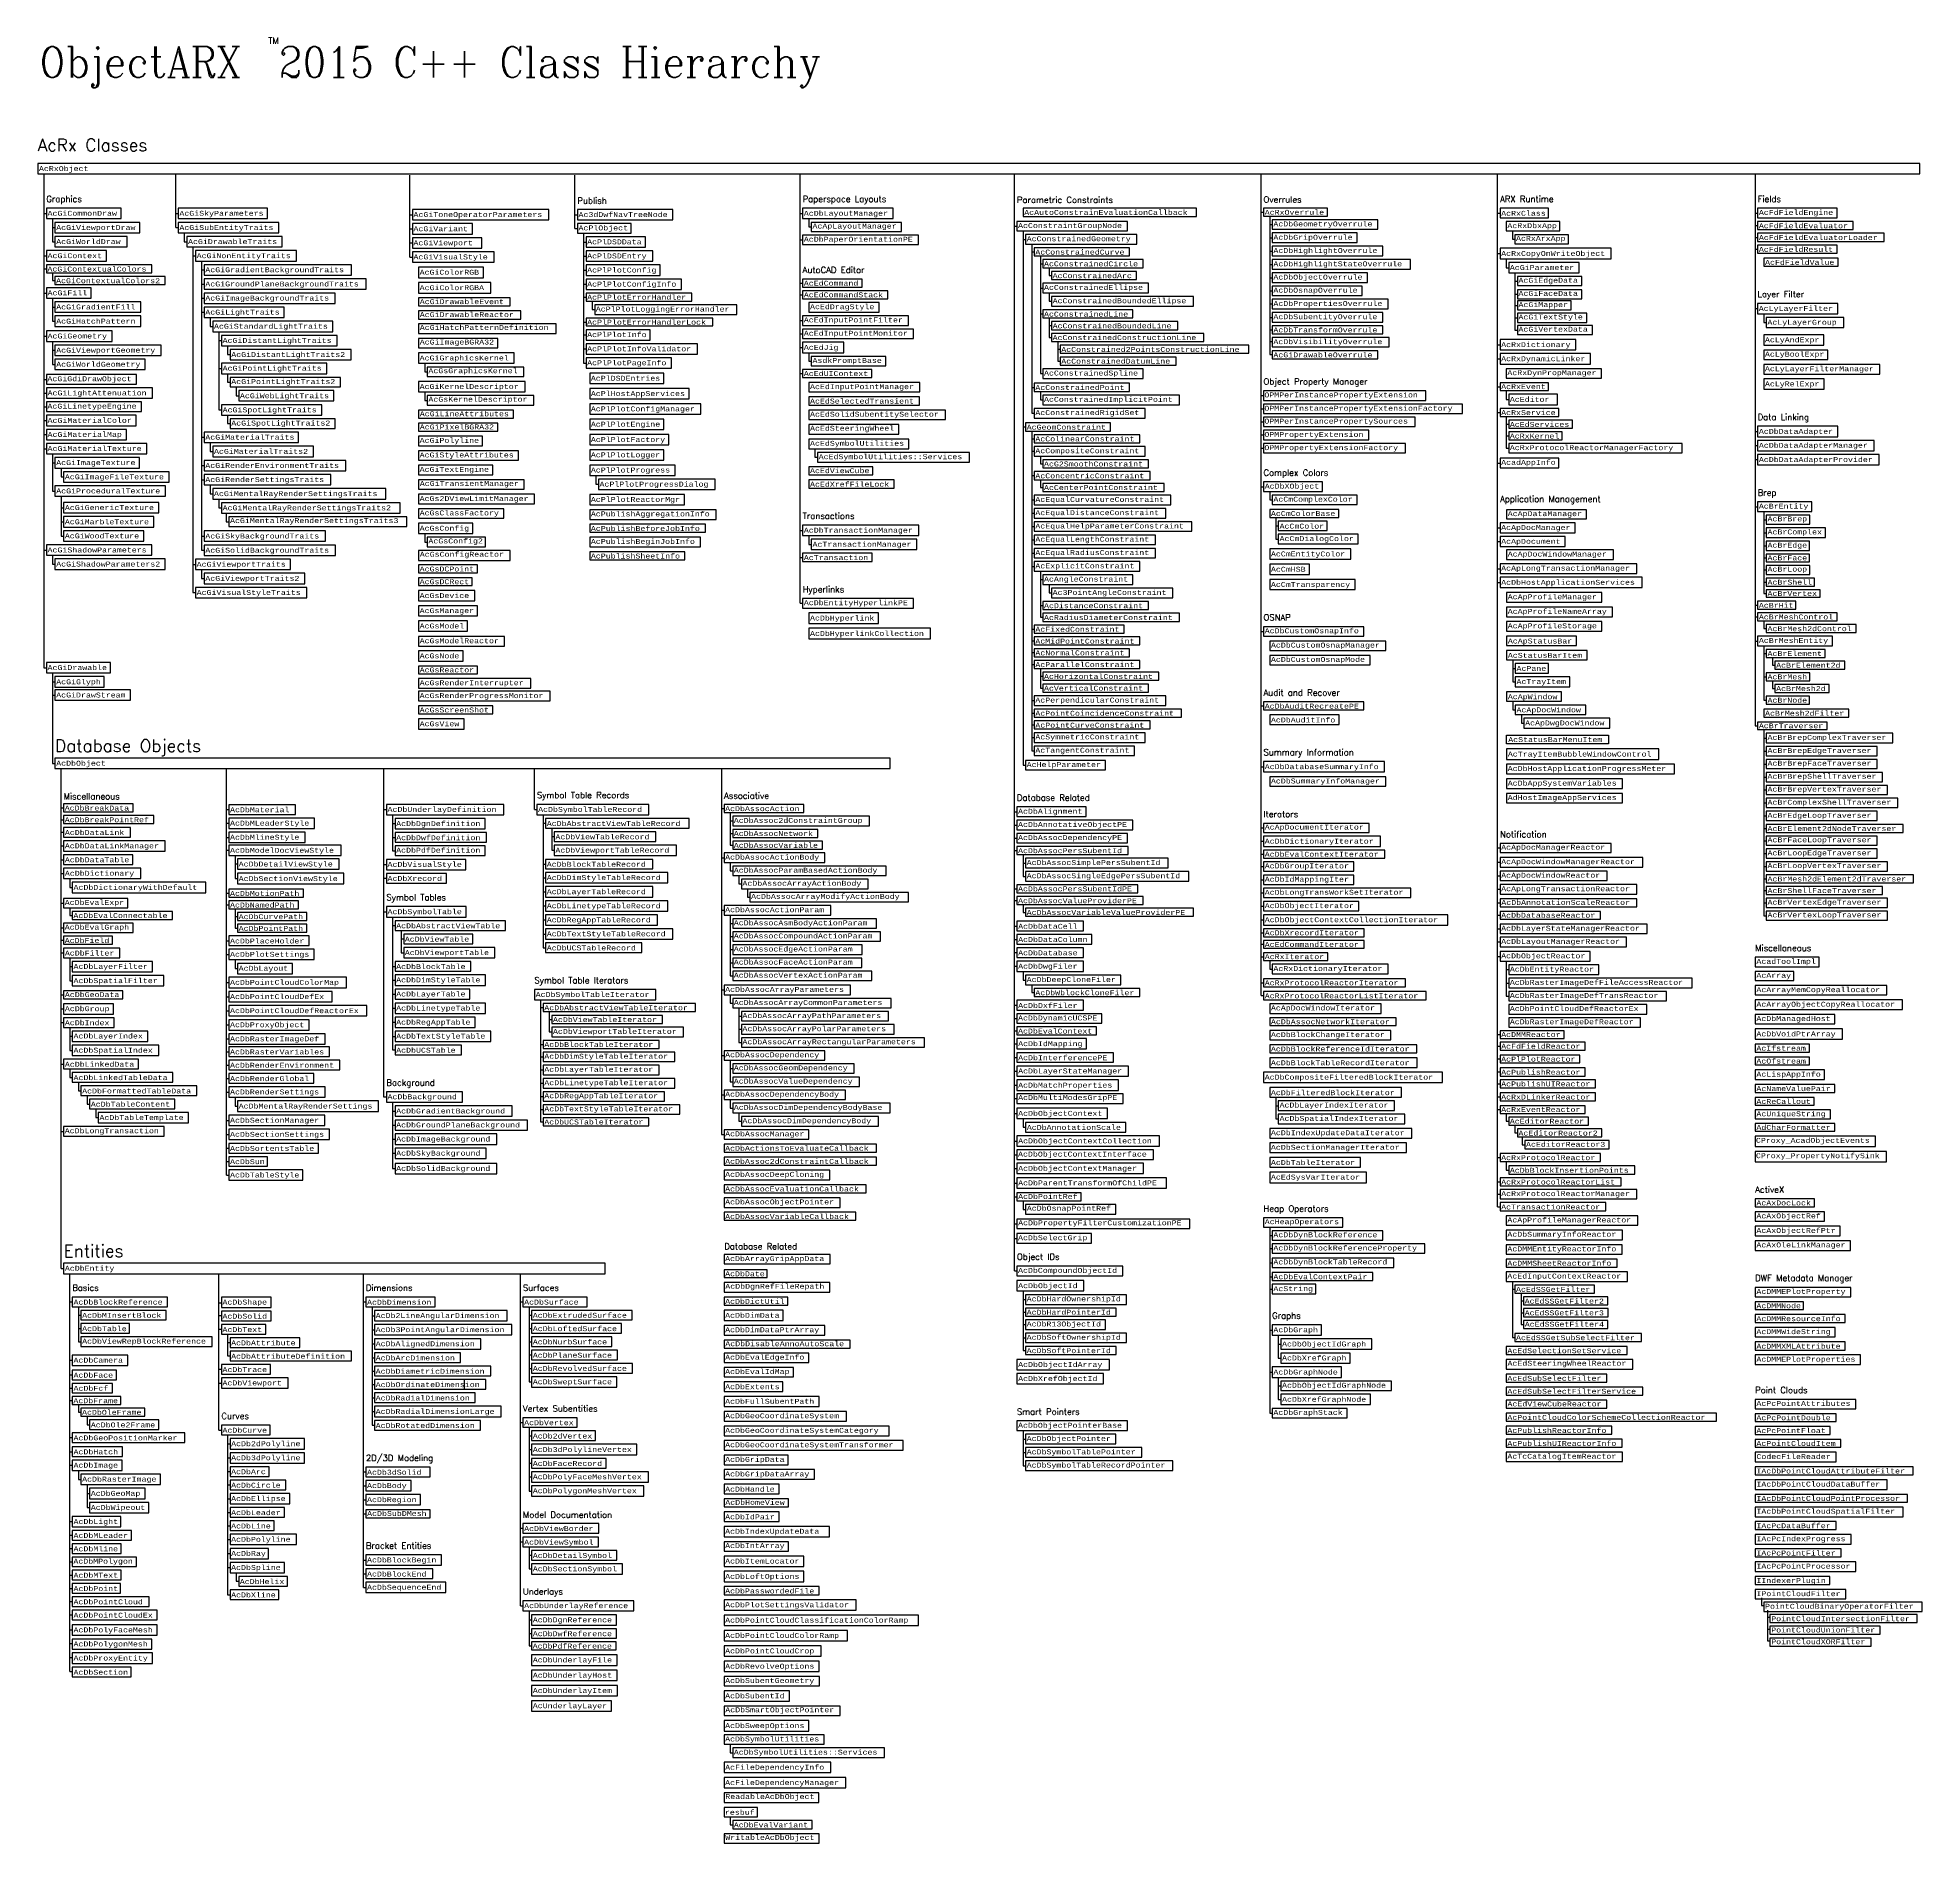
# Model space of a CAD drawing. Header units: inches. Extents: x 349 to 917, y -344 to 10.
# Drawn here: x 349.9 to 502.5, y -135.9 to 10.3 of the extents above; entities that cross this region are included whole.
import ezdxf
from ezdxf.enums import TextEntityAlignment as Align

# ---------------------------------------------------------------- set-up
doc = ezdxf.new("R2010")
doc.units = ezdxf.units.IN
doc.header["$MEASUREMENT"] = 0
for name, color, linetype in [('ObjectARX 2009 Unmanaged classes', 7, 'Continuous'), ('ObjectARX 2009 Unmanaged classes w .NET Wrappers', 3, 'Continuous'), ('ObjectARX 2010 Unmanaged classes', 7, 'Continuous'), ('ObjectARX 2010 Unmanaged classes w .NET Wrappers', 3, 'Continuous'), ('Unmanaged classes', 7, 'Continuous'), ('Unmanaged classes w .NET Wrappers', 3, 'Continuous')]:
    doc.layers.add(name, color=color, linetype=linetype)
doc.styles.add('Categories', font='romanc.shx', dxfattribs={"height": 0.5})
doc.styles.add('Headings', font='romanc.shx', dxfattribs={"height": 1})
doc.styles.get("Standard").update_dxf_attribs({"font": 'cour.ttf'})
doc.styles.add('Title', font='romanc.shx', dxfattribs={"width": 0.9})
doc.styles.add('Unmanaged', font='cour.ttf', dxfattribs={"height": 0.2})

msp = doc.modelspace()

# ---------------------------------------------------------------- linework, layer by layer
for p, q in [((350.4, -0.74), (350.4, -40.71)), ((361.07, -5.09), (361.07, -0.74)), ((380.03, -7.47), (380.03, -0.84)), ((393.39, -5.15), (393.39, -0.84)), ((411.62, -35.49), (411.62, -0.74)), ((428.97, -89.53), (428.97, -0.74)), ((448.93, -67.25), (448.93, -0.77)), ((468.08, -84.34), (468.08, -0.74)), ((488.93, -0.74), (488.93, -45.42)), ((350.4, -3.94), (350.6, -3.94)), ((351.1, -4.36), (351.1, -6.23)), ((361.07, -3.94), (361.27, -3.94)), ((380.03, -4.04), (380.23, -4.04)), ((393.39, -4.04), (393.59, -4.04)), ((411.62, -3.94), (411.82, -3.94)), ((412.32, -4.36), (412.32, -5.02)), ((448.93, -3.84), (449.13, -3.84)), ((449.63, -4.16), (449.63, -15.37)), ((468.08, -3.91), (468.28, -3.91)), ((488.93, -3.91), (489.13, -3.91)), ((351.1, -5.09), (351.3, -5.09)), ((361.07, -5.09), (361.27, -5.09)), ((361.77, -5.51), (361.77, -6.23)), ((380.03, -5.19), (380.23, -5.19)), ((393.39, -5.15), (393.59, -5.15)), ((394.09, -5.54), (394.09, -16.05)), ((411.62, -6.08), (411.82, -6.08)), ((412.32, -5.02), (412.52, -5.02)), ((428.97, -4.96), (429.17, -4.96)), ((429.67, -5.35), (429.67, -48.6)), ((429.67, -6.04), (429.87, -6.04)), ((449.63, -4.84), (449.83, -4.84)), ((449.63, -5.91), (449.83, -5.91)), ((469.28, -5.36), (469.28, -6.02)), ((469.28, -6.02), (469.48, -6.02)), ((488.93, -4.92), (489.13, -4.92)), ((488.93, -5.88), (489.13, -5.88)), ((350.4, -7.37), (350.6, -7.37)), ((351.1, -6.23), (351.3, -6.23)), ((361.77, -6.23), (361.97, -6.23)), ((362.47, -6.65), (362.47, -34.63)), ((362.47, -7.37), (362.67, -7.37)), ((380.03, -6.33), (380.23, -6.33)), ((380.03, -7.47), (380.23, -7.47)), ((394.09, -6.26), (394.29, -6.26)), ((394.09, -7.39), (394.29, -7.39)), ((430.37, -6.43), (430.37, -20.11)), ((430.37, -7.05), (430.57, -7.05)), ((431.07, -7.38), (431.07, -16.9)), ((449.63, -6.99), (449.83, -6.99)), ((468.08, -7.18), (468.28, -7.18)), ((468.78, -7.61), (468.78, -8.33)), ((488.93, -6.83), (489.13, -6.83)), ((350.4, -8.42), (350.6, -8.42)), ((351.1, -8.75), (351.1, -9.37)), ((363.17, -7.79), (363.17, -31.2)), ((363.17, -8.51), (363.37, -8.51)), ((394.09, -8.53), (394.29, -8.53)), ((431.07, -8.01), (431.27, -8.01)), ((431.77, -8.34), (431.77, -8.96)), ((431.77, -8.96), (431.97, -8.96)), ((449.63, -8.06), (449.83, -8.06)), ((449.63, -9.14), (449.83, -9.14)), ((468.78, -8.33), (468.98, -8.33)), ((469.48, -8.75), (469.48, -13.38)), ((350.4, -10.38), (350.6, -10.38)), ((351.1, -9.37), (351.3, -9.37)), ((363.17, -9.66), (363.37, -9.66)), ((394.09, -9.67), (394.29, -9.67)), ((411.62, -9.58), (411.82, -9.58)), ((411.62, -10.52), (411.82, -10.52)), ((431.07, -9.98), (431.27, -9.98)), ((431.77, -10.37), (431.77, -11.05)), ((449.63, -10.21), (449.83, -10.21)), ((469.48, -9.41), (469.68, -9.41)), ((469.48, -10.47), (469.68, -10.47)), ((351.1, -10.8), (351.1, -12.66)), ((351.1, -11.52), (351.3, -11.52)), ((363.17, -10.8), (363.37, -10.8)), ((363.17, -11.94), (363.37, -11.94)), ((394.09, -10.71), (394.29, -10.71)), ((394.79, -11.03), (394.79, -11.72)), ((394.79, -11.72), (394.99, -11.72)), ((431.07, -12.07), (431.27, -12.07)), ((431.77, -11.05), (431.97, -11.05)), ((449.63, -11.27), (449.83, -11.27)), ((469.48, -11.39), (469.68, -11.39)), ((488.92, -11.64), (489.12, -11.64)), ((489.62, -12.06), (489.62, -12.76)), ((351.1, -12.66), (351.3, -12.66)), ((363.87, -12.36), (363.87, -13.08)), ((363.87, -13.08), (364.07, -13.08)), ((364.57, -13.51), (364.57, -19.84)), ((394.09, -12.73), (394.29, -12.73)), ((411.62, -12.61), (411.82, -12.61)), ((411.62, -13.68), (411.82, -13.68)), ((431.77, -12.4), (431.77, -13.98)), ((431.77, -13.02), (431.97, -13.02)), ((449.63, -12.35), (449.83, -12.35)), ((449.63, -13.36), (449.83, -13.36)), ((469.48, -12.39), (469.68, -12.39)), ((469.48, -13.38), (469.68, -13.38)), ((489.62, -12.76), (489.82, -12.76)), ((350.4, -13.87), (350.6, -13.87)), ((351.1, -14.3), (351.1, -16.16)), ((351.1, -15.02), (351.3, -15.02)), ((364.57, -14.23), (364.77, -14.23)), ((365.27, -14.65), (365.27, -15.37)), ((394.09, -13.77), (394.29, -13.77)), ((394.09, -14.91), (394.29, -14.91)), ((411.62, -14.79), (411.82, -14.79)), ((412.32, -15.21), (412.32, -15.89)), ((431.77, -13.98), (431.97, -13.98)), ((432.47, -14.31), (432.47, -15.89)), ((432.47, -14.93), (432.67, -14.93)), ((449.63, -14.3), (449.83, -14.3)), ((468.08, -14.57), (468.28, -14.57)), ((351.1, -16.16), (351.3, -16.16)), ((364.57, -16.48), (364.77, -16.48)), ((365.27, -15.37), (365.47, -15.37)), ((381.23, -16.07), (381.23, -16.76)), ((381.23, -16.76), (381.43, -16.76)), ((394.09, -16.05), (394.29, -16.05)), ((412.32, -15.89), (412.52, -15.89)), ((432.47, -15.89), (432.67, -15.89)), ((449.63, -15.37), (449.83, -15.37)), ((468.08, -15.71), (468.28, -15.71)), ((350.4, -17.37), (350.6, -17.37)), ((365.27, -16.91), (365.27, -17.59)), ((365.27, -17.59), (365.47, -17.59)), ((365.97, -17.98), (365.97, -18.7)), ((411.62, -16.9), (411.82, -16.9)), ((430.37, -18.02), (430.57, -18.02)), ((431.07, -16.9), (431.27, -16.9)), ((468.08, -17.97), (468.28, -17.97)), ((468.78, -18.28), (468.78, -19)), ((350.4, -18.48), (350.6, -18.48)), ((350.4, -19.59), (350.6, -19.59)), ((365.97, -18.7), (366.17, -18.7)), ((381.23, -18.38), (381.23, -19.07)), ((381.23, -19.07), (381.43, -19.07)), ((431.07, -18.35), (431.07, -19.03)), ((431.07, -19.03), (431.27, -19.03)), ((448.93, -18.68), (449.13, -18.68)), ((448.93, -19.75), (449.13, -19.75)), ((468.78, -19), (468.98, -19)), ((350.4, -20.7), (350.6, -20.7)), ((364.57, -19.84), (364.77, -19.84)), ((365.27, -20.27), (365.27, -20.95)), ((365.27, -20.95), (365.47, -20.95)), ((429.67, -21.22), (429.87, -21.22)), ((430.37, -20.11), (430.57, -20.11)), ((448.93, -20.81), (449.13, -20.81)), ((468.08, -20.05), (468.28, -20.05)), ((468.78, -20.37), (468.78, -22.95)), ((468.78, -21), (468.98, -21)), ((350.4, -21.84), (350.6, -21.84)), ((363.17, -22.06), (363.37, -22.06)), ((363.87, -22.48), (363.87, -23.21)), ((430.37, -21.55), (430.37, -47.43)), ((430.37, -22.18), (430.57, -22.18)), ((448.93, -21.87), (449.13, -21.87)), ((468.78, -21.95), (468.98, -21.95)), ((488.93, -21.59), (489.13, -21.59)), ((488.93, -22.73), (489.13, -22.73)), ((350.4, -22.98), (350.6, -22.98)), ((351.1, -23.4), (351.1, -26.41)), ((351.1, -24.12), (351.3, -24.12)), ((363.17, -24.35), (363.37, -24.35)), ((363.87, -23.21), (364.07, -23.21)), ((412.82, -22.98), (412.82, -23.67)), ((412.82, -23.67), (413.02, -23.67)), ((430.37, -23.19), (430.57, -23.19)), ((431.07, -23.58), (431.07, -24.21)), ((431.07, -24.21), (431.27, -24.21)), ((448.93, -22.95), (449.13, -22.95)), ((468.08, -24.14), (468.28, -24.14)), ((468.78, -22.95), (468.98, -22.95)), ((488.93, -23.87), (489.13, -23.87)), ((351.8, -24.55), (351.8, -25.27)), ((351.8, -25.27), (352, -25.27)), ((363.17, -25.49), (363.37, -25.49)), ((363.87, -25.91), (363.87, -26.63)), ((395.09, -25.14), (395.09, -25.86)), ((395.09, -25.86), (395.29, -25.86)), ((430.37, -25.16), (430.57, -25.16)), ((431.07, -25.49), (431.07, -26.12)), ((351.1, -26.41), (351.3, -26.41)), ((351.8, -26.83), (351.8, -30.05)), ((363.87, -26.63), (364.07, -26.63)), ((364.57, -27.06), (364.57, -27.78)), ((430.37, -27.13), (430.57, -27.13)), ((431.07, -26.12), (431.27, -26.12)), ((431.07, -26.12), (431.27, -26.12)), ((448.93, -26.06), (449.13, -26.06)), ((449.63, -26.44), (449.63, -27.13)), ((449.63, -27.13), (449.83, -27.13)), ((351.8, -27.76), (352, -27.76)), ((351.8, -28.91), (352, -28.91)), ((364.57, -27.78), (364.77, -27.78)), ((365.17, -28.2), (365.17, -28.89)), ((365.17, -28.89), (365.37, -28.89)), ((430.37, -28.21), (430.57, -28.21)), ((450.13, -28.55), (450.13, -30.3)), ((488.93, -27.68), (489.13, -27.68)), ((489.63, -28.06), (489.63, -34.71)), ((489.63, -28.73), (489.83, -28.73)), ((351.8, -30.05), (352, -30.05)), ((363.17, -30.06), (363.37, -30.06)), ((381.23, -29.85), (381.23, -30.54)), ((411.62, -29.59), (411.82, -29.59)), ((412.32, -30.01), (412.32, -30.73)), ((430.37, -29.28), (430.57, -29.28)), ((430.37, -30.36), (430.57, -30.36)), ((450.13, -29.23), (450.33, -29.23)), ((450.13, -30.3), (450.33, -30.3)), ((468.08, -29.38), (468.28, -29.38)), ((468.08, -30.5), (468.28, -30.5)), ((489.63, -29.78), (489.83, -29.78)), ((350.4, -31.19), (350.6, -31.19)), ((351.1, -31.61), (351.1, -32.33)), ((363.17, -31.2), (363.37, -31.2)), ((381.23, -30.54), (381.43, -30.54)), ((411.62, -31.78), (411.82, -31.78)), ((412.32, -30.73), (412.52, -30.73)), ((430.37, -31.43), (430.57, -31.43)), ((489.63, -30.84), (489.83, -30.84)), ((489.63, -31.82), (489.83, -31.82)), ((351.1, -32.33), (351.3, -32.33)), ((362.47, -32.35), (362.67, -32.35)), ((363.17, -32.77), (363.17, -33.49)), ((363.17, -33.49), (363.37, -33.49)), ((430.37, -32.51), (430.57, -32.51)), ((431.07, -32.9), (431.07, -36.63)), ((468.08, -32.7), (468.28, -32.7)), ((489.63, -32.79), (489.83, -32.79)), ((362.47, -34.63), (362.67, -34.63)), ((431.07, -33.58), (431.27, -33.58)), ((431.77, -33.97), (431.77, -34.66)), ((431.77, -34.66), (431.97, -34.66)), ((468.08, -33.81), (468.28, -33.81)), ((489.63, -33.78), (489.83, -33.78)), ((489.63, -34.71), (489.83, -34.71)), ((411.62, -35.49), (411.82, -35.49)), ((431.07, -35.68), (431.27, -35.68)), ((488.93, -35.64), (489.13, -35.64)), ((488.93, -36.59), (489.13, -36.59)), ((430.37, -37.58), (430.57, -37.58)), ((431.07, -36.63), (431.27, -36.63)), ((448.93, -37.77), (449.13, -37.77)), ((489.63, -36.91), (489.63, -37.53)), ((489.63, -37.53), (489.83, -37.53)), ((430.37, -38.54), (430.57, -38.54)), ((430.37, -39.49), (430.57, -39.49)), ((488.93, -38.55), (489.13, -38.55)), ((489.63, -38.93), (489.63, -43.34)), ((489.63, -39.55), (489.83, -39.55)), ((350.4, -40.71), (350.6, -40.71)), ((351.1, -41.13), (351.1, -48.45)), ((430.37, -40.45), (430.57, -40.45)), ((431.07, -40.78), (431.07, -42.36)), ((469.31, -40.08), (469.31, -41.85)), ((469.31, -40.76), (469.51, -40.76)), ((490.33, -39.87), (490.33, -40.5)), ((490.33, -40.5), (490.53, -40.5)), ((351.1, -41.86), (351.3, -41.86)), ((431.07, -41.4), (431.27, -41.4)), ((431.07, -42.36), (431.27, -42.36)), ((469.31, -41.85), (469.51, -41.85)), ((489.63, -41.44), (489.83, -41.44)), ((490.33, -41.76), (490.33, -42.39)), ((490.33, -42.39), (490.53, -42.39)), ((351.1, -42.93), (351.3, -42.93)), ((430.37, -43.37), (430.57, -43.37)), ((448.93, -43.8), (449.13, -43.8)), ((469.31, -43.43), (469.31, -44.11)), ((469.31, -44.11), (469.51, -44.11)), ((489.63, -43.34), (489.83, -43.34)), ((430.37, -44.39), (430.57, -44.39)), ((430.37, -45.34), (430.57, -45.34)), ((470.01, -44.49), (470.01, -45.2)), ((470.01, -45.2), (470.21, -45.2)), ((488.93, -45.42), (489.13, -45.42)), ((489.63, -45.72), (489.63, -60.78)), ((430.37, -46.36), (430.57, -46.36)), ((489.63, -46.4), (489.83, -46.4)), ((351.1, -48.45), (351.3, -48.45)), ((429.67, -48.6), (429.87, -48.6)), ((430.37, -47.43), (430.57, -47.43)), ((448.93, -48.73), (449.13, -48.73)), ((489.63, -47.46), (489.83, -47.46)), ((489.63, -48.51), (489.83, -48.51)), ((351.8, -89.33), (351.8, -48.87)), ((365.18, -81.78), (365.18, -48.87)), ((377.93, -75.46), (377.93, -48.87)), ((390.11, -52.19), (390.11, -48.87)), ((405.26, -48.87), (405.26, -78.49)), ((489.63, -49.56), (489.83, -49.56)), ((489.63, -50.6), (489.83, -50.6)), ((489.63, -51.65), (489.83, -51.65)), ((351.8, -52.06), (352, -52.06)), ((351.8, -53.01), (352, -53.01)), ((365.18, -52.19), (365.38, -52.19)), ((365.18, -53.3), (365.38, -53.3)), ((377.93, -52.19), (378.13, -52.19)), ((378.63, -52.61), (378.63, -55.53)), ((378.63, -53.33), (378.83, -53.33)), ((390.11, -52.19), (390.31, -52.19)), ((390.81, -52.61), (390.81, -63.37)), ((390.81, -53.3), (391.01, -53.3)), ((405.26, -52.1), (405.46, -52.1)), ((405.96, -52.43), (405.96, -55.07)), ((405.96, -53.11), (406.16, -53.11)), ((428.97, -52.37), (429.17, -52.37)), ((489.63, -52.71), (489.83, -52.71)), ((351.8, -54.03), (352, -54.03)), ((365.18, -54.44), (365.38, -54.44)), ((378.63, -54.45), (378.83, -54.45)), ((391.51, -53.69), (391.51, -55.49)), ((391.51, -54.38), (391.71, -54.38)), ((405.96, -54.12), (406.16, -54.12)), ((428.97, -53.45), (429.17, -53.45)), ((428.97, -54.51), (429.17, -54.51)), ((448.93, -53.68), (449.13, -53.68)), ((448.93, -54.76), (449.13, -54.76)), ((489.63, -53.72), (489.83, -53.72)), ((489.63, -54.71), (489.83, -54.71)), ((351.8, -55.14), (352, -55.14)), ((351.8, -56.25), (352, -56.25)), ((365.18, -55.48), (365.38, -55.48)), ((365.88, -55.9), (365.88, -57.77)), ((378.63, -55.53), (378.83, -55.53)), ((378.63, -55.53), (378.83, -55.53)), ((391.51, -55.49), (391.71, -55.49)), ((405.26, -56.09), (405.46, -56.09)), ((405.96, -55.07), (406.16, -55.07)), ((428.97, -55.51), (429.17, -55.51)), ((429.67, -55.83), (429.67, -57.6)), ((448.93, -55.81), (449.13, -55.81)), ((468.08, -55.3), (468.28, -55.3)), ((489.63, -55.75), (489.83, -55.75)), ((351.8, -57.36), (352, -57.36)), ((352.5, -57.78), (352.5, -58.5)), ((365.88, -56.59), (366.08, -56.59)), ((365.88, -57.77), (366.08, -57.77)), ((377.93, -56.64), (378.13, -56.64)), ((377.93, -57.75), (378.13, -57.75)), ((390.81, -56.6), (391.01, -56.6)), ((390.81, -57.71), (391.01, -57.71)), ((405.96, -56.47), (405.96, -57.15)), ((405.96, -57.15), (406.16, -57.15)), ((406.66, -57.53), (406.66, -58.21)), ((429.67, -56.52), (429.87, -56.52)), ((429.67, -57.6), (429.87, -57.6)), ((448.93, -56.81), (449.13, -56.81)), ((448.93, -57.87), (449.13, -57.87)), ((468.08, -56.46), (468.28, -56.46)), ((468.08, -57.56), (468.28, -57.56)), ((489.63, -56.8), (489.83, -56.8)), ((489.63, -57.79), (489.83, -57.79)), ((352.5, -58.5), (352.7, -58.5)), ((365.18, -58.96), (365.38, -58.96)), ((390.81, -58.85), (391.01, -58.85)), ((406.66, -58.21), (406.86, -58.21)), ((407.36, -58.6), (407.36, -59.28)), ((407.36, -59.28), (407.56, -59.28)), ((428.97, -58.61), (429.17, -58.61)), ((448.93, -58.94), (449.13, -58.94)), ((468.08, -58.64), (468.28, -58.64)), ((489.63, -58.74), (489.83, -58.74)), ((351.8, -59.76), (352, -59.76)), ((352.5, -60.14), (352.5, -60.76)), ((352.5, -60.76), (352.7, -60.76)), ((365.18, -59.91), (365.38, -59.91)), ((365.88, -60.23), (365.88, -61.79)), ((365.88, -60.85), (366.08, -60.85)), ((377.93, -60.47), (378.13, -60.47)), ((378.63, -60.89), (378.63, -71.65)), ((390.81, -59.99), (391.01, -59.99)), ((405.26, -60.34), (405.46, -60.34)), ((405.96, -60.73), (405.96, -65.66)), ((428.97, -59.55), (429.17, -59.55)), ((429.67, -59.88), (429.67, -60.51)), ((429.67, -60.51), (429.87, -60.51)), ((448.93, -60.01), (449.13, -60.01)), ((468.08, -59.74), (468.28, -59.74)), ((468.08, -60.75), (468.28, -60.75)), ((489.63, -59.74), (489.83, -59.74)), ((489.63, -60.78), (489.83, -60.78)), ((351.8, -61.77), (352, -61.77)), ((365.88, -61.79), (366.08, -61.79)), ((378.63, -61.58), (378.83, -61.58)), ((379.33, -61.97), (379.33, -63.78)), ((390.81, -61.13), (391.01, -61.13)), ((390.81, -62.27), (391.01, -62.27)), ((405.96, -61.41), (406.16, -61.41)), ((405.96, -62.47), (406.16, -62.47)), ((428.97, -61.62), (429.17, -61.62)), ((448.93, -61.12), (449.13, -61.12)), ((448.93, -62.16), (449.13, -62.16)), ((468.08, -61.85), (468.28, -61.85)), ((351.8, -62.77), (352, -62.77)), ((351.8, -63.79), (352, -63.79)), ((365.18, -62.81), (365.38, -62.81)), ((365.18, -63.92), (365.38, -63.92)), ((379.33, -62.66), (379.53, -62.66)), ((379.33, -63.78), (379.53, -63.78)), ((390.81, -63.37), (391.01, -63.37)), ((405.96, -63.53), (406.16, -63.53)), ((428.97, -62.7), (429.17, -62.7)), ((428.97, -63.77), (429.17, -63.77)), ((448.93, -63.1), (449.13, -63.1)), ((468.08, -62.91), (468.28, -62.91)), ((352.5, -64.18), (352.5, -66.05)), ((352.5, -64.9), (352.7, -64.9)), ((365.88, -64.34), (365.88, -65.06)), ((365.88, -65.06), (366.08, -65.06)), ((378.63, -64.89), (378.83, -64.89)), ((405.96, -64.6), (406.16, -64.6)), ((428.97, -64.88), (429.17, -64.88)), ((429.67, -65.3), (429.67, -65.99)), ((448.93, -64.11), (449.13, -64.11)), ((449.63, -64.41), (449.63, -65.1)), ((449.63, -65.1), (449.83, -65.1)), ((468.08, -64.08), (468.28, -64.08)), ((468.78, -64.46), (468.78, -67.29)), ((468.78, -65.15), (468.98, -65.15)), ((352.5, -66.05), (352.7, -66.05)), ((365.18, -66.19), (365.38, -66.19)), ((378.63, -65.99), (378.83, -65.99)), ((405.26, -66.79), (405.46, -66.79)), ((405.96, -65.66), (406.16, -65.66)), ((429.67, -65.99), (429.87, -65.99)), ((430.37, -66.38), (430.37, -67.01)), ((430.37, -67.01), (430.57, -67.01)), ((448.93, -66.21), (449.13, -66.21)), ((468.78, -66.23), (468.98, -66.23)), ((351.8, -67.19), (352, -67.19)), ((351.8, -68.33), (352, -68.33)), ((365.18, -67.34), (365.38, -67.34)), ((365.18, -68.48), (365.38, -68.48)), ((378.63, -67.13), (378.83, -67.13)), ((378.63, -68.27), (378.83, -68.27)), ((390.61, -67.59), (390.61, -77.47)), ((390.61, -68.22), (390.81, -68.22)), ((391.31, -68.55), (391.31, -70.19)), ((405.96, -67.18), (405.96, -67.86)), ((405.96, -67.86), (406.16, -67.86)), ((406.66, -68.24), (406.66, -71.04)), ((428.97, -68.02), (429.17, -68.02)), ((448.93, -67.25), (449.13, -67.25)), ((468.78, -67.29), (468.98, -67.29)), ((351.8, -69.43), (352, -69.43)), ((352.5, -69.82), (352.5, -71.68)), ((365.18, -69.62), (365.38, -69.62)), ((378.63, -69.41), (378.83, -69.41)), ((391.31, -69.18), (391.51, -69.18)), ((406.66, -68.92), (406.86, -68.92)), ((406.66, -69.98), (406.86, -69.98)), ((428.97, -69.1), (429.17, -69.1)), ((428.97, -70.11), (429.17, -70.11)), ((352.5, -70.54), (352.7, -70.54)), ((352.5, -71.68), (352.7, -71.68)), ((365.18, -70.76), (365.38, -70.76)), ((378.63, -70.55), (378.83, -70.55)), ((378.63, -71.65), (378.83, -71.65)), ((390.61, -71.2), (390.81, -71.2)), ((391.31, -70.19), (391.51, -70.19)), ((406.66, -71.04), (406.86, -71.04)), ((428.97, -71.15), (429.17, -71.15)), ((468.08, -70.4), (468.28, -70.4)), ((468.08, -70.4), (468.28, -70.4)), ((468.08, -70.4), (468.28, -70.4)), ((468.08, -71.34), (468.28, -71.34)), ((351.8, -72.79), (352, -72.79)), ((352.5, -73.18), (352.5, -73.87)), ((365.18, -71.79), (365.38, -71.79)), ((365.18, -72.87), (365.38, -72.87)), ((390.61, -72.21), (390.81, -72.21)), ((405.26, -72.1), (405.46, -72.1)), ((405.96, -72.48), (405.96, -74.22)), ((405.96, -73.16), (406.16, -73.16)), ((428.97, -72.26), (429.17, -72.26)), ((468.08, -72.38), (468.28, -72.38)), ((352.5, -73.87), (352.7, -73.87)), ((353.2, -74.26), (353.2, -74.95)), ((365.18, -73.95), (365.38, -73.95)), ((390.61, -73.27), (390.81, -73.27)), ((390.61, -74.34), (390.81, -74.34)), ((405.96, -74.22), (406.16, -74.22)), ((428.97, -73.37), (429.17, -73.37)), ((428.97, -74.51), (429.17, -74.51)), ((468.08, -73.43), (468.28, -73.43)), ((468.08, -74.39), (468.28, -74.39)), ((353.2, -74.95), (353.4, -74.95)), ((353.9, -75.34), (353.9, -76.03)), ((353.9, -76.03), (354.1, -76.03)), ((365.18, -75.06), (365.38, -75.06)), ((365.88, -75.48), (365.88, -76.2)), ((365.88, -76.2), (366.08, -76.2)), ((378.13, -75.46), (377.93, -75.46)), ((378.63, -75.88), (378.63, -81.25)), ((390.61, -75.41), (390.81, -75.41)), ((405.26, -75.28), (405.46, -75.28)), ((405.96, -75.66), (405.96, -76.35)), ((428.97, -75.58), (429.17, -75.58)), ((450.13, -75.48), (450.13, -77.23)), ((450.13, -76.16), (450.33, -76.16)), ((468.08, -75.44), (468.28, -75.44)), ((354.6, -76.41), (354.6, -77.13)), ((354.6, -77.13), (354.8, -77.13)), ((365.18, -77.35), (365.38, -77.35)), ((378.63, -76.6), (378.83, -76.6)), ((378.63, -77.74), (378.83, -77.74)), ((390.61, -76.47), (390.81, -76.47)), ((390.61, -77.47), (390.81, -77.47)), ((405.96, -76.35), (406.16, -76.35)), ((406.66, -76.73), (406.66, -77.42)), ((406.66, -77.42), (406.86, -77.42)), ((406.66, -77.42), (406.86, -77.42)), ((428.97, -76.79), (429.17, -76.79)), ((429.67, -77.21), (429.67, -77.9)), ((450.13, -77.23), (450.33, -77.23)), ((468.08, -76.47), (468.28, -76.47)), ((468.78, -76.78), (468.78, -77.41)), ((468.78, -77.41), (468.98, -77.41)), ((469.48, -77.73), (469.48, -78.36)), ((351.8, -78.24), (352, -78.24)), ((365.18, -78.49), (365.38, -78.49)), ((378.63, -78.87), (378.83, -78.87)), ((405.26, -78.49), (405.46, -78.49)), ((428.97, -79.02), (429.17, -79.02)), ((429.67, -77.9), (429.87, -77.9)), ((469.48, -78.36), (469.68, -78.36)), ((470.08, -78.69), (470.08, -79.32)), ((470.08, -79.32), (470.28, -79.32)), ((365.18, -79.6), (365.38, -79.6)), ((365.18, -80.67), (365.38, -80.67)), ((378.63, -80.01), (378.83, -80.01)), ((428.97, -80.13), (429.17, -80.13)), ((468.08, -80.36), (468.28, -80.36)), ((468.78, -80.68), (468.78, -81.37)), ((365.18, -81.78), (365.38, -81.78)), ((378.63, -81.25), (378.83, -81.25)), ((428.97, -81.24), (429.17, -81.24)), ((468.08, -82.33), (468.28, -82.33)), ((468.78, -81.37), (468.98, -81.37)), ((428.97, -82.42), (429.17, -82.42)), ((428.97, -83.53), (429.17, -83.53)), ((429.67, -83.86), (429.67, -84.55)), ((468.08, -83.33), (468.28, -83.33)), ((429.67, -84.55), (429.87, -84.55)), ((468.08, -84.34), (468.28, -84.34)), ((428.97, -85.72), (429.17, -85.72)), ((428.97, -86.9), (429.17, -86.9)), ((449.63, -85.99), (449.63, -101.04)), ((449.63, -86.67), (449.83, -86.67)), ((449.63, -87.73), (449.83, -87.73)), ((351.8, -89.33), (352, -89.33)), ((352.5, -121.97), (352.5, -89.76)), ((364.57, -102.42), (364.57, -89.76)), ((376.27, -115.16), (376.27, -89.76)), ((388.98, -116.64), (388.98, -89.76)), ((428.97, -89.53), (429.17, -89.53)), ((428.97, -89.53), (429.17, -89.53)), ((449.63, -88.89), (449.83, -88.89)), ((449.63, -90), (449.83, -90)), ((429.67, -91.16), (429.67, -95.97)), ((449.63, -91.01), (449.83, -91.01)), ((469.28, -90.38), (469.28, -94.93)), ((469.28, -91.01), (469.48, -91.01)), ((469.98, -91.34), (469.98, -93.87)), ((352.5, -92.04), (352.7, -92.04)), ((353.2, -92.43), (353.2, -95.27)), ((364.57, -92.12), (364.77, -92.12)), ((376.27, -92.04), (376.47, -92.04)), ((376.97, -92.44), (376.97, -102.03)), ((388.98, -92.04), (389.18, -92.04)), ((389.68, -92.43), (389.68, -98.52)), ((429.67, -91.85), (429.87, -91.85)), ((429.67, -92.86), (429.87, -92.86)), ((469.98, -91.96), (470.18, -91.96)), ((469.98, -92.92), (470.18, -92.92)), ((353.2, -93.12), (353.4, -93.12)), ((353.2, -94.19), (353.4, -94.19)), ((364.57, -93.15), (364.77, -93.15)), ((364.57, -94.26), (364.77, -94.26)), ((376.97, -93.16), (377.17, -93.16)), ((376.97, -94.3), (377.17, -94.3)), ((389.68, -93.12), (389.88, -93.12)), ((389.68, -94.19), (389.88, -94.19)), ((429.67, -93.88), (429.87, -93.88)), ((449.63, -94.32), (449.83, -94.32)), ((469.98, -93.87), (470.18, -93.87)), ((353.2, -95.27), (353.4, -95.27)), ((365.27, -94.65), (365.27, -96.42)), ((365.27, -95.34), (365.47, -95.34)), ((376.97, -95.44), (377.17, -95.44)), ((389.68, -95.27), (389.88, -95.27)), ((429.67, -94.95), (429.87, -94.95)), ((429.67, -95.97), (429.87, -95.97)), ((450.33, -94.73), (450.33, -96.59)), ((450.33, -95.46), (450.53, -95.46)), ((469.28, -94.93), (469.48, -94.93)), ((352.5, -96.77), (352.7, -96.77)), ((364.57, -97.5), (364.77, -97.5)), ((365.27, -96.42), (365.47, -96.42)), ((376.97, -96.56), (377.17, -96.56)), ((376.97, -97.64), (377.17, -97.64)), ((389.68, -96.34), (389.88, -96.34)), ((389.68, -97.42), (389.88, -97.42)), ((450.33, -96.59), (450.53, -96.59)), ((352.5, -97.95), (352.7, -97.95)), ((352.5, -99.02), (352.7, -99.02)), ((364.57, -98.61), (364.77, -98.61)), ((376.97, -98.72), (377.17, -98.72)), ((389.68, -98.52), (389.88, -98.52)), ((449.63, -97.73), (449.83, -97.73)), ((450.33, -98.15), (450.33, -99.94)), ((450.33, -98.84), (450.53, -98.84)), ((352.5, -100.03), (352.7, -100.03)), ((353.2, -100.35), (353.2, -100.97)), ((376.97, -99.8), (377.17, -99.8)), ((450.33, -99.94), (450.53, -99.94)), ((353.2, -100.97), (353.4, -100.97)), ((353.9, -101.29), (353.9, -101.98)), ((353.9, -101.98), (354.1, -101.98)), ((376.97, -100.92), (377.17, -100.92)), ((376.97, -102.03), (377.17, -102.03)), ((388.98, -101.81), (389.18, -101.81)), ((389.68, -102.19), (389.68, -107.35)), ((449.63, -101.04), (449.83, -101.04)), ((352.5, -103.03), (352.7, -103.03)), ((364.57, -102.42), (364.77, -102.42)), ((365.27, -102.8), (365.27, -115.74)), ((365.27, -103.53), (365.47, -103.53)), ((389.68, -102.88), (389.88, -102.88)), ((429.67, -102.46), (429.67, -105.3)), ((429.67, -103.15), (429.87, -103.15)), ((352.5, -104.17), (352.7, -104.17)), ((365.27, -104.67), (365.47, -104.67)), ((389.68, -104), (389.88, -104)), ((389.68, -105.1), (389.88, -105.1)), ((429.67, -104.22), (429.87, -104.22)), ((352.5, -105.27), (352.7, -105.27)), ((353.2, -105.69), (353.2, -106.41)), ((353.2, -106.41), (353.4, -106.41)), ((365.27, -105.78), (365.47, -105.78)), ((376.27, -105.81), (376.47, -105.81)), ((389.68, -106.21), (389.88, -106.21)), ((429.67, -105.3), (429.87, -105.3)), ((353.9, -106.83), (353.9, -108.69)), ((353.9, -107.55), (354.1, -107.55)), ((365.27, -106.86), (365.47, -106.86)), ((365.27, -107.97), (365.47, -107.97)), ((376.27, -106.92), (376.47, -106.92)), ((376.27, -108.06), (376.47, -108.06)), ((389.68, -107.35), (389.88, -107.35)), ((352.5, -109.83), (352.7, -109.83)), ((353.9, -108.69), (354.1, -108.69)), ((365.27, -109.08), (365.47, -109.08)), ((376.27, -109.2), (376.47, -109.2)), ((352.5, -110.93), (352.7, -110.93)), ((365.27, -110.16), (365.47, -110.16)), ((365.27, -111.27), (365.47, -111.27)), ((388.98, -110.37), (389.18, -110.37)), ((352.5, -112.01), (352.7, -112.01)), ((365.27, -112.41), (365.47, -112.41)), ((388.98, -111.47), (389.18, -111.47)), ((389.68, -111.86), (389.68, -113.66)), ((389.68, -112.55), (389.88, -112.55)), ((352.5, -113.08), (352.7, -113.08)), ((352.5, -114.15), (352.7, -114.15)), ((365.27, -113.55), (365.47, -113.55)), ((365.97, -113.97), (365.97, -114.66)), ((376.27, -112.94), (376.47, -112.94)), ((376.27, -114.05), (376.47, -114.05)), ((389.68, -113.66), (389.88, -113.66)), ((352.5, -115.23), (352.7, -115.23)), ((365.27, -115.74), (365.47, -115.74)), ((365.97, -114.66), (366.17, -114.66)), ((376.27, -115.16), (376.47, -115.16)), ((352.5, -116.3), (352.7, -116.3)), ((352.5, -117.38), (352.7, -117.38)), ((388.98, -116.64), (389.18, -116.64)), ((389.68, -117.06), (389.68, -119.89)), ((489.43, -115.99), (489.43, -116.62)), ((489.43, -116.62), (489.63, -116.62)), ((489.93, -116.99), (489.93, -119.48)), ((352.5, -118.58), (352.7, -118.58)), ((389.68, -117.78), (389.88, -117.78)), ((389.68, -118.88), (389.88, -118.88)), ((489.93, -117.57), (490.13, -117.57)), ((489.93, -118.53), (490.13, -118.53)), ((352.5, -119.69), (352.7, -119.69)), ((389.68, -119.89), (389.88, -119.89)), ((389.68, -119.89), (389.88, -119.89)), ((489.93, -119.48), (490.13, -119.48)), ((352.5, -120.83), (352.7, -120.83)), ((352.5, -121.97), (352.7, -121.97)), ((405.96, -127.85), (405.96, -128.54)), ((405.96, -128.54), (406.16, -128.54)), ((405.96, -133.73), (405.96, -134.36)), ((405.96, -134.36), (406.16, -134.36))]:
    msp.add_line(p, q)
for points in [[(349.9, 0.1), (349.9, -0.74), (502.25, -0.74), (502.26, 0.1)], [(350.6, -3.52), (350.6, -4.36), (356.65, -4.36), (356.65, -3.52)], [(361.27, -3.52), (361.27, -4.36), (368.5, -4.36), (368.5, -3.52)], [(380.23, -3.62), (380.23, -4.46), (391.29, -4.46), (391.29, -3.62)], [(393.59, -3.62), (393.59, -4.46), (401.31, -4.46), (401.31, -3.62)], [(411.82, -3.52), (411.82, -4.36), (419.16, -4.36), (419.16, -3.52)], [(429.17, -4.58), (429.17, -5.35), (438.13, -5.35), (438.13, -4.58)], [(429.67, -3.52), (429.67, -4.18), (443.71, -4.18), (443.71, -3.52)], [(449.13, -3.52), (449.13, -4.16), (454.32, -4.16), (454.32, -3.52)], [(449.83, -4.46), (449.83, -5.22), (458.38, -5.22), (458.38, -4.46)], [(468.28, -3.52), (468.28, -4.3), (472.2, -4.3), (472.2, -3.52)], [(489.13, -3.52), (489.13, -4.3), (495.57, -4.3), (495.57, -3.52)], [(351.3, -4.66), (351.3, -5.51), (358.18, -5.51), (358.18, -4.66)], [(351.3, -5.81), (351.3, -6.65), (357.14, -6.65), (357.14, -5.81)], [(361.27, -4.66), (361.27, -5.51), (369.42, -5.51), (369.42, -4.66)], [(361.97, -5.81), (361.97, -6.65), (369.7, -6.65), (369.7, -5.81)], [(380.23, -4.76), (380.23, -5.61), (385.1, -5.61), (385.1, -4.76)], [(380.23, -5.91), (380.23, -6.75), (385.84, -6.75), (385.84, -5.91)], [(393.59, -4.76), (393.59, -5.54), (397.93, -5.54), (397.93, -4.76)], [(394.29, -5.84), (394.29, -6.67), (399.11, -6.67), (399.11, -5.84)], [(411.82, -5.69), (411.82, -6.46), (421.21, -6.46), (421.21, -5.69)], [(412.52, -4.66), (412.52, -5.39), (419.82, -5.39), (419.82, -4.66)], [(429.87, -5.65), (429.87, -6.43), (438.87, -6.43), (438.87, -5.65)], [(449.83, -5.52), (449.83, -6.3), (456.7, -6.3), (456.7, -5.52)], [(468.78, -4.6), (468.78, -5.36), (473.13, -5.36), (473.13, -4.6)], [(469.48, -5.66), (469.48, -6.39), (473.83, -6.39), (473.83, -5.66)], [(489.13, -4.6), (489.13, -5.25), (496.85, -5.25), (496.85, -4.6)], [(489.13, -5.55), (489.13, -6.21), (499.37, -6.21), (499.37, -5.55)], [(350.6, -6.95), (350.6, -7.79), (355.48, -7.79), (355.48, -6.95)], [(362.67, -6.95), (362.67, -7.79), (370.86, -7.79), (370.86, -6.95)], [(380.23, -7.05), (380.23, -7.89), (386.85, -7.89), (386.85, -7.05)], [(394.29, -6.97), (394.29, -7.81), (399.7, -7.81), (399.7, -6.97)], [(430.57, -6.73), (430.57, -7.38), (438.27, -7.38), (438.27, -6.73)], [(449.83, -6.6), (449.83, -7.37), (458.8, -7.37), (458.8, -6.6)], [(468.28, -6.76), (468.28, -7.61), (477.28, -7.61), (477.28, -6.76)], [(489.13, -6.51), (489.13, -7.16), (495.58, -7.16), (495.58, -6.51)], [(489.63, -7.56), (489.63, -8.22), (495.65, -8.22), (495.65, -7.56)], [(350.6, -8.09), (350.6, -8.75), (359.13, -8.75), (359.13, -8.09)], [(351.3, -9.05), (351.3, -9.7), (360.23, -9.7), (360.23, -9.05)], [(363.37, -8.09), (363.37, -8.94), (375.3, -8.94), (375.3, -8.09)], [(380.73, -8.29), (380.73, -9.14), (386, -9.14), (386, -8.29)], [(394.29, -8.11), (394.29, -8.95), (400.29, -8.95), (400.29, -8.11)], [(431.27, -7.68), (431.27, -8.34), (439.39, -8.34), (439.39, -7.68)], [(431.97, -8.64), (431.97, -9.29), (438.84, -9.29), (438.84, -8.64)], [(449.83, -7.67), (449.83, -8.45), (461.02, -8.45), (461.02, -7.67)], [(449.83, -8.75), (449.83, -9.52), (457.54, -9.52), (457.54, -8.75)], [(468.98, -7.91), (468.98, -8.75), (474.67, -8.75), (474.67, -7.91)], [(469.68, -9.05), (469.68, -9.78), (474.91, -9.78), (474.91, -9.05)], [(350.6, -9.96), (350.6, -10.8), (354.22, -10.8), (354.22, -9.96)], [(363.37, -9.24), (363.37, -10.08), (376.5, -10.08), (376.5, -9.24)], [(363.37, -10.38), (363.37, -11.22), (373.97, -11.22), (373.97, -10.38)], [(380.73, -9.54), (380.73, -10.38), (386.57, -10.38), (386.57, -9.54)], [(394.29, -9.25), (394.29, -10.09), (402.01, -10.09), (402.01, -9.25)], [(394.29, -10.39), (394.29, -11.03), (402.84, -11.03), (402.84, -10.39)], [(411.82, -9.26), (411.82, -9.9), (416.63, -9.9), (416.63, -9.26)], [(411.82, -10.2), (411.82, -10.84), (418.72, -10.84), (418.72, -10.2)], [(431.27, -9.59), (431.27, -10.37), (439.81, -10.37), (439.81, -9.59)], [(431.97, -10.67), (431.97, -11.44), (443.45, -11.44), (443.45, -10.67)], [(449.83, -9.82), (449.83, -10.59), (457.12, -10.59), (457.12, -9.82)], [(469.68, -10.11), (469.68, -10.84), (474.91, -10.84), (474.91, -10.11)], [(351.3, -11.1), (351.3, -11.94), (358.24, -11.94), (358.24, -11.1)], [(363.37, -11.52), (363.37, -12.36), (369.85, -12.36), (369.85, -11.52)], [(380.73, -10.78), (380.73, -11.43), (388.14, -11.43), (388.14, -10.78)], [(380.73, -11.83), (380.73, -12.49), (389.01, -12.49), (389.01, -11.83)], [(394.99, -11.33), (394.99, -12.11), (406.49, -12.11), (406.49, -11.33)], [(412.32, -11.14), (412.32, -11.92), (418.03, -11.92), (418.03, -11.14)], [(431.27, -11.74), (431.27, -12.4), (438.55, -12.4), (438.55, -11.74)], [(449.83, -10.89), (449.83, -11.66), (459.22, -11.66), (459.22, -10.89)], [(449.83, -11.96), (449.83, -12.74), (458.8, -12.74), (458.8, -11.96)], [(469.68, -11.02), (469.68, -11.75), (474.03, -11.75), (474.03, -11.02)], [(469.68, -12.02), (469.68, -12.76), (475.31, -12.76), (475.31, -12.02)], [(489.12, -11.22), (489.12, -12.06), (495.61, -12.06), (495.61, -11.22)], [(350.6, -13.45), (350.6, -14.3), (355.94, -14.3), (355.94, -13.45)], [(351.3, -12.24), (351.3, -13.09), (358.26, -13.09), (358.26, -12.24)], [(364.07, -12.66), (364.07, -13.51), (373.79, -13.51), (373.79, -12.66)], [(380.73, -12.87), (380.73, -13.65), (391.86, -13.65), (391.86, -12.87)], [(394.29, -12.41), (394.29, -13.05), (404.54, -13.05), (404.54, -12.41)], [(394.29, -13.35), (394.29, -14.19), (399.48, -14.19), (399.48, -13.35)], [(411.82, -12.22), (411.82, -13), (420.38, -13), (420.38, -12.22)], [(411.82, -13.3), (411.82, -14.07), (420.8, -14.07), (420.8, -13.3)], [(431.97, -12.7), (431.97, -13.35), (442.19, -13.35), (442.19, -12.7)], [(431.97, -13.65), (431.97, -14.31), (444.29, -14.31), (444.29, -13.65)], [(449.83, -13.04), (449.83, -13.68), (458.8, -13.68), (458.8, -13.04)], [(469.68, -13.01), (469.68, -13.74), (475.75, -13.74), (475.75, -13.01)], [(489.82, -12.36), (489.82, -13.17), (496.1, -13.17), (496.1, -12.36)], [(351.3, -14.6), (351.3, -15.44), (359.9, -15.44), (359.9, -14.6)], [(364.77, -13.81), (364.77, -14.65), (374.14, -14.65), (374.14, -13.81)], [(365.47, -14.95), (365.47, -15.79), (375.27, -15.79), (375.27, -14.95)], [(380.73, -14.05), (380.73, -14.82), (387.14, -14.82), (387.14, -14.05)], [(380.73, -15.22), (380.73, -16.07), (388.48, -16.07), (388.48, -15.22)], [(394.29, -14.49), (394.29, -15.33), (403.31, -15.33), (403.31, -14.49)], [(411.82, -14.37), (411.82, -15.21), (415.15, -15.21), (415.15, -14.37)], [(432.67, -14.61), (432.67, -15.26), (447.93, -15.26), (447.93, -14.61)], [(449.83, -13.98), (449.83, -14.75), (459.29, -14.75), (459.29, -13.98)], [(449.83, -15.05), (449.83, -15.7), (458.38, -15.7), (458.38, -15.05)], [(468.28, -14.15), (468.28, -14.99), (474.41, -14.99), (474.41, -14.15)], [(489.62, -13.77), (489.62, -14.6), (494.49, -14.6), (494.49, -13.77)], [(489.62, -15), (489.62, -15.76), (494.82, -15.76), (494.82, -15)], [(351.3, -15.74), (351.3, -16.58), (358.61, -16.58), (358.61, -15.74)], [(364.77, -16.06), (364.77, -16.91), (373.31, -16.91), (373.31, -16.06)], [(381.43, -16.37), (381.43, -17.14), (389.24, -17.14), (389.24, -16.37)], [(394.29, -15.63), (394.29, -16.46), (401.21, -16.46), (401.21, -15.63)], [(411.82, -16.57), (411.82, -17.22), (417.43, -17.22), (417.43, -16.57)], [(412.52, -15.51), (412.52, -16.27), (418.55, -16.27), (418.55, -15.51)], [(431.27, -16.52), (431.27, -17.29), (439.39, -17.29), (439.39, -16.52)], [(432.67, -15.56), (432.67, -16.22), (442.05, -16.22), (442.05, -15.56)], [(468.28, -15.29), (468.28, -16.13), (475.59, -16.13), (475.59, -15.29)], [(468.78, -16.53), (468.78, -17.26), (476.5, -17.26), (476.5, -16.53)], [(489.62, -16.16), (489.62, -16.94), (499.02, -16.94), (499.02, -16.16)], [(350.6, -16.98), (350.6, -17.76), (357.89, -17.76), (357.89, -16.98)], [(350.6, -18.06), (350.6, -18.9), (359.2, -18.9), (359.2, -18.06)], [(365.47, -17.21), (365.47, -17.98), (374.4, -17.98), (374.4, -17.21)], [(366.17, -18.28), (366.17, -19.12), (373.88, -19.12), (373.88, -18.28)], [(380.73, -17.54), (380.73, -18.38), (389.35, -18.38), (389.35, -17.54)], [(394.59, -16.86), (394.59, -17.71), (400.58, -17.71), (400.58, -16.86)], [(394.59, -18.11), (394.59, -18.95), (402.64, -18.95), (402.64, -18.11)], [(412.32, -17.62), (412.32, -18.39), (421.3, -18.39), (421.3, -17.62)], [(430.57, -17.69), (430.57, -18.35), (438.28, -18.35), (438.28, -17.69)], [(449.13, -18.29), (449.13, -19.07), (462.28, -19.07), (462.28, -18.29)], [(468.28, -17.66), (468.28, -18.28), (472.2, -18.28), (472.2, -17.66)], [(489.62, -17.34), (489.62, -18.17), (494.51, -18.17), (494.51, -17.34)], [(350.6, -19.2), (350.6, -19.97), (358.3, -19.97), (358.3, -19.2)], [(364.77, -19.42), (364.77, -20.27), (372.89, -20.27), (372.89, -19.42)], [(381.43, -18.68), (381.43, -19.46), (390.07, -19.46), (390.07, -18.68)], [(394.59, -19.35), (394.59, -20.19), (403.58, -20.19), (403.58, -19.35)], [(412.32, -18.79), (412.32, -19.45), (421.29, -19.45), (421.29, -18.79)], [(430.57, -19.72), (430.57, -20.5), (439.54, -20.5), (439.54, -19.72)], [(431.27, -18.65), (431.27, -19.42), (442.34, -19.42), (442.34, -18.65)], [(449.13, -19.37), (449.13, -20.14), (465.25, -20.14), (465.25, -19.37)], [(468.28, -19.72), (468.28, -20.37), (473.04, -20.37), (473.04, -19.72)], [(468.98, -18.58), (468.98, -19.42), (472.92, -19.42), (472.92, -18.58)], [(350.6, -20.27), (350.6, -21.12), (357.88, -21.12), (357.88, -20.27)], [(365.47, -20.57), (365.47, -21.34), (373.98, -21.34), (373.98, -20.57)], [(380.73, -19.86), (380.73, -20.52), (388.41, -20.52), (388.41, -19.86)], [(380.73, -20.92), (380.73, -21.57), (387.14, -21.57), (387.14, -20.92)], [(394.59, -20.59), (394.59, -21.44), (400.58, -21.44), (400.58, -20.59)], [(412.32, -19.85), (412.32, -20.62), (423.4, -20.62), (423.4, -19.85)], [(412.32, -21.03), (412.32, -21.81), (419.6, -21.81), (419.6, -21.03)], [(429.87, -20.9), (429.87, -21.55), (436.74, -21.55), (436.74, -20.9)], [(449.13, -20.44), (449.13, -21.18), (461.41, -21.18), (461.41, -20.44)], [(468.98, -20.67), (468.98, -21.33), (474.14, -21.33), (474.14, -20.67)], [(489.13, -21.17), (489.13, -22.01), (495.61, -22.01), (495.61, -21.17)], [(350.6, -21.42), (350.6, -22.26), (357.09, -22.26), (357.09, -21.42)], [(350.6, -22.56), (350.6, -23.4), (358.74, -23.4), (358.74, -22.56)], [(363.37, -21.64), (363.37, -22.48), (371, -22.48), (371, -21.64)], [(364.07, -22.78), (364.07, -23.63), (372.22, -23.63), (372.22, -22.78)], [(380.73, -21.97), (380.73, -22.75), (385.91, -22.75), (385.91, -21.97)], [(394.59, -21.84), (394.59, -22.67), (400.99, -22.67), (400.99, -21.84)], [(412.32, -22.21), (412.32, -22.98), (420.43, -22.98), (420.43, -22.21)], [(430.57, -21.85), (430.57, -22.51), (439.12, -22.51), (439.12, -21.85)], [(430.57, -22.81), (430.57, -23.58), (439.54, -23.58), (439.54, -22.81)], [(449.13, -21.48), (449.13, -22.26), (457.66, -22.26), (457.66, -21.48)], [(449.13, -22.56), (449.13, -23.33), (460.63, -23.33), (460.63, -22.56)], [(468.98, -21.63), (468.98, -22.27), (473.31, -22.27), (473.31, -21.63)], [(468.98, -22.57), (468.98, -23.33), (483.02, -23.33), (483.02, -22.57)], [(489.13, -22.31), (489.13, -23.15), (498.56, -23.15), (498.56, -22.31)], [(351.3, -23.7), (351.3, -24.55), (358.15, -24.55), (358.15, -23.7)], [(363.37, -23.93), (363.37, -24.77), (374.84, -24.77), (374.84, -23.93)], [(380.73, -23.15), (380.73, -23.92), (388.83, -23.92), (388.83, -23.15)], [(380.73, -24.32), (380.73, -25.1), (386.75, -25.1), (386.75, -24.32)], [(394.59, -23.07), (394.59, -23.91), (400.58, -23.91), (400.58, -23.07)], [(394.59, -24.31), (394.59, -25.14), (401.51, -25.14), (401.51, -24.31)], [(413.02, -23.28), (413.02, -24.06), (425.33, -24.06), (425.33, -23.28)], [(431.27, -23.88), (431.27, -24.54), (439.82, -24.54), (439.82, -23.88)], [(468.28, -23.76), (468.28, -24.52), (473.04, -24.52), (473.04, -23.76)], [(489.13, -23.45), (489.13, -24.29), (498.97, -24.29), (498.97, -23.45)], [(352, -24.85), (352, -25.69), (360.54, -25.69), (360.54, -24.85)], [(363.37, -25.07), (363.37, -25.91), (373.63, -25.91), (373.63, -25.07)], [(380.73, -25.5), (380.73, -26.27), (389.28, -26.27), (389.28, -25.5)], [(395.29, -25.44), (395.29, -26.28), (404.73, -26.28), (404.73, -25.44)], [(412.32, -24.46), (412.32, -25.11), (417.5, -25.11), (417.5, -24.46)], [(412.32, -25.51), (412.32, -26.17), (419.22, -26.17), (419.22, -25.51)], [(430.57, -24.84), (430.57, -25.49), (439.96, -25.49), (439.96, -24.84)], [(431.27, -25.79), (431.27, -26.44), (441.08, -26.44), (441.08, -25.79)], [(431.27, -25.79), (431.27, -26.44), (441.08, -26.44), (441.08, -25.79)], [(449.13, -25.67), (449.13, -26.44), (453.9, -26.44), (453.9, -25.67)], [(351.3, -25.99), (351.3, -26.83), (360.25, -26.83), (360.25, -25.99)], [(352, -27.34), (352, -28.18), (359.7, -28.18), (359.7, -27.34)], [(364.07, -26.21), (364.07, -27.06), (378.07, -27.06), (378.07, -26.21)], [(364.77, -27.36), (364.77, -28.2), (379.23, -28.2), (379.23, -27.36)], [(380.73, -26.67), (380.73, -27.45), (390.13, -27.45), (390.13, -26.67)], [(394.59, -26.68), (394.59, -27.52), (402.27, -27.52), (402.27, -26.68)], [(430.57, -26.74), (430.57, -27.52), (441.64, -27.52), (441.64, -26.74)], [(449.83, -26.74), (449.83, -27.51), (456.71, -27.51), (456.71, -26.74)], [(489.13, -27.29), (489.13, -28.06), (493.51, -28.06), (493.51, -27.29)], [(352, -28.48), (352, -29.33), (359.29, -29.33), (359.29, -28.48)], [(365.37, -28.5), (365.37, -29.27), (379.78, -29.27), (379.78, -28.5)], [(380.73, -27.85), (380.73, -28.61), (387.63, -28.61), (387.63, -27.85)], [(394.59, -27.92), (394.59, -28.7), (404.81, -28.7), (404.81, -27.92)], [(430.57, -27.82), (430.57, -28.6), (441.22, -28.6), (441.22, -27.82)], [(430.57, -28.9), (430.57, -29.67), (443.32, -29.67), (443.32, -28.9)], [(449.63, -27.91), (449.63, -28.55), (455.24, -28.55), (455.24, -27.91)], [(450.33, -28.85), (450.33, -29.61), (454.28, -29.61), (454.28, -28.85)], [(468.28, -28.97), (468.28, -29.79), (474.37, -29.79), (474.37, -28.97)], [(468.81, -27.94), (468.81, -28.67), (475.27, -28.67), (475.27, -27.94)], [(489.83, -28.36), (489.83, -29.1), (493.35, -29.1), (493.35, -28.36)], [(352, -29.63), (352, -30.47), (358.48, -30.47), (358.48, -29.63)], [(363.37, -29.64), (363.37, -30.48), (373.2, -30.48), (373.2, -29.64)], [(380.73, -29.01), (380.73, -29.85), (385.12, -29.85), (385.12, -29.01)], [(381.43, -30.15), (381.43, -30.93), (386.16, -30.93), (386.16, -30.15)], [(394.59, -29.1), (394.59, -29.75), (403.97, -29.75), (403.97, -29.1)], [(394.59, -30.15), (394.59, -30.93), (403.55, -30.93), (403.55, -30.15)], [(411.82, -29.17), (411.82, -30.01), (421.23, -30.01), (421.23, -29.17)], [(412.52, -30.31), (412.52, -31.15), (421.08, -31.15), (421.08, -30.31)], [(430.57, -29.97), (430.57, -30.75), (440.38, -30.75), (440.38, -29.97)], [(450.33, -29.91), (450.33, -30.69), (456.79, -30.69), (456.79, -29.91)], [(468.28, -30.09), (468.28, -30.91), (473.56, -30.91), (473.56, -30.09)], [(489.83, -29.4), (489.83, -30.16), (494.61, -30.16), (494.61, -29.4)], [(489.83, -30.46), (489.83, -31.22), (493.33, -31.22), (493.33, -30.46)], [(350.6, -30.77), (350.6, -31.61), (359.13, -31.61), (359.13, -30.77)], [(351.3, -31.91), (351.3, -32.75), (360.23, -32.75), (360.23, -31.91)], [(362.67, -31.93), (362.67, -32.77), (370.37, -32.77), (370.37, -31.93)], [(363.37, -30.78), (363.37, -31.63), (374.01, -31.63), (374.01, -30.78)], [(380.73, -31.23), (380.73, -32.02), (388.14, -32.02), (388.14, -31.23)], [(394.59, -31.33), (394.59, -31.98), (402.29, -31.98), (402.29, -31.33)], [(411.82, -31.45), (411.82, -32.11), (417.44, -32.11), (417.44, -31.45)], [(430.57, -31.05), (430.57, -31.82), (440.38, -31.82), (440.38, -31.05)], [(449.63, -31.09), (449.63, -31.93), (456.2, -31.93), (456.2, -31.09)], [(468.81, -31.17), (468.81, -31.94), (477.47, -31.94), (477.47, -31.17)], [(489.83, -31.52), (489.83, -32.13), (493.33, -32.13), (493.33, -31.52)], [(363.37, -33.07), (363.37, -33.91), (371.52, -33.91), (371.52, -33.07)], [(380.73, -32.38), (380.73, -33.04), (385.49, -33.04), (385.49, -32.38)], [(380.73, -33.44), (380.73, -34.06), (385.07, -34.06), (385.07, -33.44)], [(430.57, -32.12), (430.57, -32.9), (439.12, -32.9), (439.12, -32.12)], [(431.27, -33.2), (431.27, -33.97), (438.56, -33.97), (438.56, -33.2)], [(449.63, -32.33), (449.63, -33.17), (452.85, -33.17), (452.85, -32.33)], [(468.28, -32.31), (468.28, -33.09), (479.36, -33.09), (479.36, -32.31)], [(468.28, -33.39), (468.28, -34.23), (479.79, -34.23), (479.79, -33.39)], [(489.83, -32.43), (489.83, -33.16), (493.35, -33.16), (493.35, -32.43)], [(489.83, -33.46), (489.83, -34.1), (493.74, -34.1), (493.74, -33.46)], [(362.67, -34.21), (362.67, -35.05), (371.7, -35.05), (371.7, -34.21)], [(380.73, -34.46), (380.73, -35.3), (385.29, -35.3), (385.29, -34.46)], [(431.97, -34.27), (431.97, -35.05), (441.78, -35.05), (441.78, -34.27)], [(449.63, -33.57), (449.63, -34.39), (456.55, -34.39), (456.55, -33.57)], [(468.81, -34.63), (468.81, -35.4), (476.53, -35.4), (476.53, -34.63)], [(489.83, -34.4), (489.83, -35.01), (494.19, -35.01), (494.19, -34.4)], [(380.73, -35.7), (380.73, -36.52), (385.51, -36.52), (385.51, -35.7)], [(411.82, -35.11), (411.82, -35.88), (420.79, -35.88), (420.79, -35.11)], [(412.32, -36.28), (412.32, -37.12), (417.95, -37.12), (417.95, -36.28)], [(431.27, -35.35), (431.27, -36), (439.82, -36), (439.82, -35.35)], [(431.27, -36.3), (431.27, -36.96), (442.34, -36.96), (442.34, -36.3)], [(468.81, -35.8), (468.81, -36.58), (477.39, -36.58), (477.39, -35.8)], [(489.13, -35.31), (489.13, -35.97), (492.22, -35.97), (492.22, -35.31)], [(489.13, -36.27), (489.13, -36.91), (495.56, -36.91), (495.56, -36.27)], [(380.73, -36.92), (380.73, -37.76), (384.69, -37.76), (384.69, -36.92)], [(412.32, -37.52), (412.32, -38.37), (422.18, -38.37), (422.18, -37.52)], [(430.57, -37.26), (430.57, -37.91), (437.86, -37.91), (437.86, -37.26)], [(449.13, -37.39), (449.13, -38.15), (457.26, -38.15), (457.26, -37.39)], [(468.81, -36.98), (468.81, -37.75), (476.51, -37.75), (476.51, -36.98)], [(489.83, -37.21), (489.83, -37.86), (497.11, -37.86), (497.11, -37.21)], [(380.73, -38.19), (380.73, -38.96), (387.68, -38.96), (387.68, -38.19)], [(380.73, -39.35), (380.73, -40.18), (384.33, -40.18), (384.33, -39.35)], [(430.57, -38.21), (430.57, -38.87), (439.12, -38.87), (439.12, -38.21)], [(430.57, -39.17), (430.57, -39.82), (438.28, -39.82), (438.28, -39.17)], [(449.63, -38.55), (449.63, -39.32), (459.03, -39.32), (459.03, -38.55)], [(468.81, -38.15), (468.81, -38.92), (474.47, -38.92), (474.47, -38.15)], [(468.81, -39.32), (468.81, -40.08), (475.34, -40.08), (475.34, -39.32)], [(489.13, -38.16), (489.13, -38.93), (495.19, -38.93), (495.19, -38.16)], [(489.83, -39.23), (489.83, -39.87), (494.6, -39.87), (494.6, -39.23)], [(350.6, -40.29), (350.6, -41.13), (355.79, -41.13), (355.79, -40.29)], [(380.73, -40.58), (380.73, -41.2), (385.5, -41.2), (385.5, -40.58)], [(430.57, -40.12), (430.57, -40.78), (439.12, -40.78), (439.12, -40.12)], [(431.27, -41.08), (431.27, -41.73), (440.66, -41.73), (440.66, -41.08)], [(449.63, -39.72), (449.63, -40.48), (457.76, -40.48), (457.76, -39.72)], [(469.51, -40.38), (469.51, -41.14), (472.2, -41.14), (472.2, -40.38)], [(489.83, -41.12), (489.83, -41.76), (493.35, -41.76), (493.35, -41.12)], [(490.53, -40.17), (490.53, -40.82), (496.18, -40.82), (496.18, -40.17)], [(351.3, -41.43), (351.3, -42.28), (355.28, -42.28), (355.28, -41.43)], [(351.3, -42.5), (351.3, -43.35), (357.41, -43.35), (357.41, -42.5)], [(380.73, -41.58), (380.73, -42.36), (389.83, -42.36), (389.83, -41.58)], [(380.73, -42.62), (380.73, -43.4), (391.39, -43.4), (391.39, -42.62)], [(431.27, -42.03), (431.27, -42.69), (439.82, -42.69), (439.82, -42.03)], [(468.81, -42.67), (468.81, -43.43), (473.26, -43.43), (473.26, -42.67)], [(469.51, -41.44), (469.51, -42.27), (473.92, -42.27), (473.92, -41.44)], [(490.53, -42.06), (490.53, -42.72), (494.92, -42.72), (494.92, -42.06)], [(380.73, -43.8), (380.73, -44.44), (386.75, -44.44), (386.75, -43.8)], [(430.57, -42.99), (430.57, -43.76), (441.22, -43.76), (441.22, -42.99)], [(430.57, -44.06), (430.57, -44.72), (442.48, -44.72), (442.48, -44.06)], [(449.13, -43.48), (449.13, -44.13), (457.26, -44.13), (457.26, -43.48)], [(469.51, -43.73), (469.51, -44.49), (475.22, -44.49), (475.22, -43.73)], [(489.63, -44.06), (489.63, -44.71), (496.51, -44.71), (496.51, -44.06)], [(489.83, -43.02), (489.83, -43.66), (493.33, -43.66), (493.33, -43.02)], [(380.73, -44.84), (380.73, -45.68), (384.42, -45.68), (384.42, -44.84)], [(430.57, -45.02), (430.57, -45.67), (439.96, -45.67), (439.96, -45.02)], [(449.63, -44.53), (449.63, -45.31), (455.25, -45.31), (455.25, -44.53)], [(470.21, -44.79), (470.21, -45.61), (477.17, -45.61), (477.17, -44.79)], [(489.13, -45.11), (489.13, -45.72), (494.75, -45.72), (494.75, -45.11)], [(430.57, -45.97), (430.57, -46.75), (439.54, -46.75), (439.54, -45.97)], [(430.57, -47.05), (430.57, -47.82), (438.7, -47.82), (438.7, -47.05)], [(468.81, -46.88), (468.81, -46.18), (477.06, -46.18), (477.06, -46.88)], [(468.81, -47.28), (468.81, -48.13), (481.12, -48.13), (481.12, -47.28)], [(489.83, -46.02), (489.83, -46.78), (500.07, -46.78), (500.07, -46.02)], [(489.83, -47.08), (489.83, -47.84), (498.81, -47.84), (498.81, -47.08)], [(351.3, -48.03), (351.3, -48.87), (418.9, -48.87), (418.9, -48.03)], [(429.87, -48.22), (429.87, -48.98), (436.33, -48.98), (436.33, -48.22)], [(449.13, -48.31), (449.13, -49.15), (458.93, -49.15), (458.93, -48.31)], [(468.81, -48.53), (468.81, -49.3), (482.41, -49.3), (482.41, -48.53)], [(489.83, -48.14), (489.83, -48.88), (498.81, -48.88), (498.81, -48.14)], [(449.63, -49.55), (449.63, -50.31), (459.03, -50.31), (459.03, -49.55)], [(468.81, -49.7), (468.81, -50.48), (478.18, -50.48), (478.18, -49.7)], [(489.83, -49.18), (489.83, -49.94), (499.23, -49.94), (499.23, -49.18)], [(489.83, -50.24), (489.83, -50.97), (499.65, -50.97), (499.65, -50.24)], [(352, -51.74), (352, -52.38), (357.62, -52.38), (357.62, -51.74)], [(365.38, -51.8), (365.38, -52.59), (370.77, -52.59), (370.77, -51.8)], [(378.13, -51.77), (378.13, -52.61), (387.64, -52.61), (387.64, -51.77)], [(390.31, -51.77), (390.31, -52.61), (399.36, -52.61), (399.36, -51.77)], [(405.46, -51.77), (405.46, -52.43), (411.91, -52.43), (411.91, -51.77)], [(468.81, -50.88), (468.81, -51.65), (478.18, -51.65), (478.18, -50.88)], [(489.83, -51.27), (489.83, -52.03), (500.49, -52.03), (500.49, -51.27)], [(352, -52.68), (352, -53.33), (359.3, -53.33), (359.3, -52.68)], [(365.38, -52.89), (365.38, -53.72), (372.3, -53.72), (372.3, -52.89)], [(378.83, -52.91), (378.83, -53.75), (386.12, -53.75), (386.12, -52.91)], [(391.01, -52.91), (391.01, -53.69), (402.64, -53.69), (402.64, -52.91)], [(406.16, -52.73), (406.16, -53.5), (417.23, -53.5), (417.23, -52.73)], [(429.17, -51.98), (429.17, -52.76), (434.77, -52.76), (434.77, -51.98)], [(429.17, -53.06), (429.17, -53.83), (438.55, -53.83), (438.55, -53.06)], [(449.13, -53.31), (449.13, -54.04), (457.69, -54.04), (457.69, -53.31)], [(489.83, -52.33), (489.83, -53.09), (498.81, -53.09), (498.81, -52.33)], [(489.83, -53.39), (489.83, -54.04), (500.91, -54.04), (500.91, -53.39)], [(352, -53.63), (352, -54.42), (357.42, -54.42), (357.42, -53.63)], [(352, -54.72), (352, -55.56), (360.23, -55.56), (360.23, -54.72)], [(365.38, -54.02), (365.38, -54.86), (371.54, -54.86), (371.54, -54.02)], [(378.83, -54.05), (378.83, -54.84), (386.22, -54.84), (386.22, -54.05)], [(391.71, -53.99), (391.71, -54.77), (399.93, -54.77), (399.93, -53.99)], [(406.16, -53.8), (406.16, -54.44), (413.05, -54.44), (413.05, -53.8)], [(406.16, -54.74), (406.16, -55.4), (413.44, -55.4), (413.44, -54.74)], [(429.17, -54.13), (429.17, -54.89), (438.13, -54.89), (438.13, -54.13)], [(449.13, -54.34), (449.13, -55.18), (458.61, -55.18), (458.61, -54.34)], [(489.83, -54.34), (489.83, -55.07), (498.81, -55.07), (498.81, -54.34)], [(352, -55.86), (352, -56.64), (357.61, -56.64), (357.61, -55.86)], [(365.38, -55.06), (365.38, -55.9), (374.46, -55.9), (374.46, -55.06)], [(366.08, -56.17), (366.08, -57.01), (374.3, -57.01), (374.3, -56.17)], [(378.13, -56.22), (378.13, -57.06), (384.57, -57.06), (384.57, -56.22)], [(378.83, -55.14), (378.83, -55.91), (386.13, -55.91), (386.13, -55.14)], [(391.01, -56.22), (391.01, -56.99), (399.7, -56.99), (399.7, -56.22)], [(391.71, -55.07), (391.71, -55.92), (401.6, -55.92), (401.6, -55.07)], [(405.46, -55.7), (405.46, -56.47), (413.61, -56.47), (413.61, -55.7)], [(429.17, -55.19), (429.17, -55.83), (438.17, -55.83), (438.17, -55.19)], [(429.87, -56.13), (429.87, -56.91), (441.4, -56.91), (441.4, -56.13)], [(449.13, -55.48), (449.13, -56.13), (458.95, -56.13), (458.95, -55.48)], [(449.13, -56.43), (449.13, -57.19), (456.43, -57.19), (456.43, -56.43)], [(468.28, -54.94), (468.28, -55.67), (477.26, -55.67), (477.26, -54.94)], [(468.28, -56.07), (468.28, -56.85), (479.83, -56.85), (479.83, -56.07)], [(489.83, -55.37), (489.83, -56.13), (498.81, -56.13), (498.81, -55.37)], [(489.83, -56.43), (489.83, -57.17), (499.65, -57.17), (499.65, -56.43)], [(352, -56.94), (352, -57.78), (358.26, -57.78), (358.26, -56.94)], [(366.08, -57.35), (366.08, -58.2), (374.68, -58.2), (374.68, -57.35)], [(378.13, -57.36), (378.13, -58.14), (382.98, -58.14), (382.98, -57.36)], [(391.01, -57.29), (391.01, -58.13), (400.9, -58.13), (400.9, -57.29)], [(406.16, -56.77), (406.16, -57.53), (418.58, -57.53), (418.58, -56.77)], [(406.86, -57.83), (406.86, -58.6), (417.12, -58.6), (417.12, -57.83)], [(429.87, -57.21), (429.87, -57.99), (443.08, -57.99), (443.08, -57.21)], [(449.13, -57.49), (449.13, -58.26), (456.43, -58.26), (456.43, -57.49)], [(468.28, -57.17), (468.28, -57.94), (476.94, -57.94), (476.94, -57.17)], [(489.83, -57.47), (489.83, -58.12), (501.75, -58.12), (501.75, -57.47)], [(352, -59.38), (352, -60.14), (357.2, -60.14), (357.2, -59.38)], [(352.7, -58.08), (352.7, -58.92), (363.51, -58.92), (363.51, -58.08)], [(365.38, -58.63), (365.38, -59.29), (371.42, -59.29), (371.42, -58.63)], [(391.01, -58.43), (391.01, -59.27), (399.7, -59.27), (399.7, -58.43)], [(407.56, -58.9), (407.56, -59.66), (420.4, -59.66), (420.4, -58.9)], [(429.17, -58.29), (429.17, -58.93), (438.97, -58.93), (438.97, -58.29)], [(429.17, -59.23), (429.17, -59.88), (439.39, -59.88), (439.39, -59.23)], [(449.13, -58.56), (449.13, -59.32), (461.05, -59.32), (461.05, -58.56)], [(468.28, -58.26), (468.28, -59.03), (479.36, -59.03), (479.36, -58.26)], [(468.28, -59.41), (468.28, -60.07), (479.36, -60.07), (479.36, -59.41)], [(489.83, -58.42), (489.83, -59.06), (499.23, -59.06), (499.23, -58.42)], [(489.83, -59.36), (489.83, -60.12), (499.65, -60.12), (499.65, -59.36)], [(352.7, -60.44), (352.7, -61.08), (360.82, -61.08), (360.82, -60.44)], [(365.38, -59.59), (365.38, -60.23), (371, -60.23), (371, -59.59)], [(366.08, -60.53), (366.08, -61.17), (371.7, -61.17), (371.7, -60.53)], [(378.13, -60.05), (378.13, -60.89), (384.59, -60.89), (384.59, -60.05)], [(391.01, -59.57), (391.01, -60.41), (400.9, -60.41), (400.9, -59.57)], [(391.01, -60.71), (391.01, -61.55), (400.07, -61.55), (400.07, -60.71)], [(405.46, -59.96), (405.46, -60.73), (414.1, -60.73), (414.1, -59.96)], [(429.87, -60.18), (429.87, -60.83), (443.45, -60.83), (443.45, -60.18)], [(449.13, -59.62), (449.13, -60.4), (456.85, -60.4), (456.85, -59.62)], [(449.13, -60.7), (449.13, -61.54), (464.06, -61.54), (464.06, -60.7)], [(468.28, -60.43), (468.28, -61.07), (476.42, -61.07), (476.42, -60.43)], [(489.83, -60.42), (489.83, -61.15), (499.65, -61.15), (499.65, -60.42)], [(352, -61.38), (352, -62.15), (357.62, -62.15), (357.62, -61.38)], [(352, -62.45), (352, -63.1), (355.96, -63.1), (355.96, -62.45)], [(365.38, -62.42), (365.38, -63.2), (371.88, -63.2), (371.88, -62.42)], [(366.08, -61.47), (366.08, -62.12), (371.7, -62.12), (371.7, -61.47)], [(378.83, -61.19), (378.83, -61.97), (387.77, -61.97), (387.77, -61.19)], [(379.53, -62.27), (379.53, -63.06), (385.13, -63.06), (385.13, -62.27)], [(391.01, -61.85), (391.01, -62.68), (401.31, -62.68), (401.31, -61.85)], [(406.16, -61.03), (406.16, -61.79), (417.8, -61.79), (417.8, -61.03)], [(406.16, -62.09), (406.16, -62.85), (418.13, -62.85), (418.13, -62.09)], [(429.17, -61.23), (429.17, -62.01), (434.56, -62.01), (434.56, -61.23)], [(429.17, -62.31), (429.17, -63.09), (435.22, -63.09), (435.22, -62.31)], [(449.13, -61.84), (449.13, -62.48), (457.27, -62.48), (457.27, -61.84)], [(468.28, -61.47), (468.28, -62.23), (480.2, -62.23), (480.2, -61.47)], [(468.28, -62.53), (468.28, -63.29), (478.52, -63.29), (478.52, -62.53)], [(352, -63.4), (352, -64.18), (356.55, -64.18), (356.55, -63.4)], [(365.38, -63.5), (365.38, -64.34), (372.28, -64.34), (372.28, -63.5)], [(379.53, -63.36), (379.53, -64.2), (386.91, -64.2), (386.91, -63.36)], [(391.01, -62.98), (391.01, -63.76), (398.81, -63.76), (398.81, -62.98)], [(406.16, -63.15), (406.16, -63.91), (416.65, -63.91), (416.65, -63.15)], [(429.17, -63.39), (429.17, -64.16), (434.57, -64.16), (434.57, -63.39)], [(449.13, -62.78), (449.13, -63.42), (457.27, -63.42), (457.27, -62.78)], [(449.13, -63.8), (449.13, -64.41), (454.33, -64.41), (454.33, -63.8)], [(468.28, -63.69), (468.28, -64.46), (475.58, -64.46), (475.58, -63.69)], [(352.7, -64.48), (352.7, -65.33), (359.2, -65.33), (359.2, -64.48)], [(366.08, -64.64), (366.08, -65.48), (370.53, -65.48), (370.53, -64.64)], [(378.83, -64.5), (378.83, -65.27), (384.97, -65.27), (384.97, -64.5)], [(378.83, -65.57), (378.83, -66.42), (386.16, -66.42), (386.16, -65.57)], [(406.16, -64.21), (406.16, -64.98), (416.62, -64.98), (416.62, -64.21)], [(406.16, -65.28), (406.16, -66.04), (417.42, -66.04), (417.42, -65.28)], [(429.17, -64.46), (429.17, -65.3), (434.57, -65.3), (434.57, -64.46)], [(449.83, -64.71), (449.83, -65.49), (459.23, -65.49), (459.23, -64.71)], [(468.98, -64.76), (468.98, -65.54), (476.28, -65.54), (476.28, -64.76)], [(488.93, -64.15), (488.93, -64.91), (494.1, -64.91), (494.1, -64.15)], [(488.93, -65.31), (488.93, -66.04), (492.05, -66.04), (492.05, -65.31)], [(352, -66.87), (352, -67.51), (356.78, -67.51), (356.78, -66.87)], [(352.7, -65.63), (352.7, -66.47), (360.11, -66.47), (360.11, -65.63)], [(365.38, -65.77), (365.38, -66.61), (374.91, -66.61), (374.91, -65.77)], [(365.38, -66.91), (365.38, -67.76), (373.74, -67.76), (373.74, -66.91)], [(378.83, -66.72), (378.83, -67.55), (384.87, -67.55), (384.87, -66.72)], [(390.11, -66.76), (390.11, -67.59), (399.94, -67.59), (399.94, -66.76)], [(405.46, -66.4), (405.46, -67.18), (415.7, -67.18), (415.7, -66.4)], [(429.87, -65.6), (429.87, -66.38), (437.59, -66.38), (437.59, -65.6)], [(430.57, -66.68), (430.57, -67.33), (439.13, -67.33), (439.13, -66.68)], [(449.13, -65.89), (449.13, -66.53), (460.63, -66.53), (460.63, -65.89)], [(449.13, -66.93), (449.13, -67.58), (462.31, -67.58), (462.31, -66.93)], [(468.98, -65.84), (468.98, -66.61), (483.84, -66.61), (483.84, -65.84)], [(468.98, -66.91), (468.98, -67.68), (481.74, -67.68), (481.74, -66.91)], [(488.93, -66.44), (488.93, -67.2), (499.59, -67.2), (499.59, -66.44)], [(352, -67.91), (352, -68.74), (356.03, -68.74), (356.03, -67.91)], [(365.38, -68.06), (365.38, -68.9), (376.54, -68.9), (376.54, -68.06)], [(378.83, -67.85), (378.83, -68.69), (386.16, -68.69), (386.16, -67.85)], [(390.81, -67.89), (390.81, -68.55), (403.15, -68.55), (403.15, -67.89)], [(406.16, -67.48), (406.16, -68.24), (418.99, -68.24), (418.99, -67.48)], [(406.86, -68.54), (406.86, -69.3), (418.78, -69.3), (418.78, -68.54)], [(429.17, -67.63), (429.17, -68.42), (434.57, -68.42), (434.57, -67.63)], [(449.63, -67.92), (449.63, -68.71), (458.66, -68.71), (458.66, -67.92)], [(468.98, -67.98), (468.98, -68.74), (480.15, -68.74), (480.15, -67.98)], [(488.93, -67.6), (488.93, -68.38), (500.85, -68.38), (500.85, -67.6)], [(352, -69.04), (352, -69.82), (356.1, -69.82), (356.1, -69.04)], [(352.7, -70.12), (352.7, -70.96), (358.82, -70.96), (358.82, -70.12)], [(365.38, -69.2), (365.38, -70.04), (371.88, -70.04), (371.88, -69.2)], [(378.83, -68.99), (378.83, -69.83), (385.31, -69.83), (385.31, -68.99)], [(378.83, -70.13), (378.83, -70.97), (386.57, -70.97), (386.57, -70.13)], [(391.51, -68.85), (391.51, -69.5), (400.49, -69.5), (400.49, -68.85)], [(391.51, -69.8), (391.51, -70.58), (402.17, -70.58), (402.17, -69.8)], [(406.86, -69.6), (406.86, -70.36), (419.22, -70.36), (419.22, -69.6)], [(429.17, -68.72), (429.17, -69.49), (436.03, -69.49), (436.03, -68.72)], [(429.17, -69.79), (429.17, -70.43), (435.62, -70.43), (435.62, -69.79)], [(449.63, -69.04), (449.63, -69.68), (459.87, -69.68), (459.87, -69.04)], [(449.63, -70.08), (449.63, -70.84), (459.45, -70.84), (459.45, -70.08)], [(468.28, -70.1), (468.28, -70.71), (473.47, -70.71), (473.47, -70.1)], [(468.98, -69.04), (468.98, -69.8), (479.64, -69.8), (479.64, -69.04)], [(488.93, -68.78), (488.93, -69.54), (495.38, -69.54), (495.38, -68.78)], [(488.93, -69.94), (488.93, -70.78), (496, -70.78), (496, -69.94)], [(352.7, -71.26), (352.7, -72.1), (359.71, -72.1), (359.71, -71.26)], [(365.38, -70.34), (365.38, -71.18), (373.17, -71.18), (373.17, -70.34)], [(365.38, -71.4), (365.38, -72.18), (373.52, -72.18), (373.52, -71.4)], [(378.83, -71.27), (378.83, -72.04), (384.22, -72.04), (384.22, -71.27)], [(390.81, -70.88), (390.81, -71.52), (400.21, -71.52), (400.21, -70.88)], [(406.86, -70.66), (406.86, -71.42), (421.7, -71.42), (421.7, -70.66)], [(429.17, -70.73), (429.17, -71.57), (434.79, -71.57), (434.79, -70.73)], [(449.63, -71.24), (449.63, -71.88), (461.55, -71.88), (461.55, -71.24)], [(468.28, -71.01), (468.28, -71.66), (475.16, -71.66), (475.16, -71.01)], [(488.93, -71.18), (488.93, -71.82), (493.32, -71.82), (493.32, -71.18)], [(352, -72.4), (352, -73.18), (358.07, -73.18), (358.07, -72.4)], [(365.38, -72.48), (365.38, -73.26), (374.37, -73.26), (374.37, -72.48)], [(390.81, -71.82), (390.81, -72.59), (401.47, -72.59), (401.47, -71.82)], [(390.81, -72.89), (390.81, -73.66), (400.21, -73.66), (400.21, -72.89)], [(405.46, -71.71), (405.46, -72.48), (413.61, -72.48), (413.61, -71.71)], [(406.16, -72.78), (406.16, -73.54), (416, -73.54), (416, -72.78)], [(429.17, -71.87), (429.17, -72.65), (436.98, -72.65), (436.98, -71.87)], [(429.17, -72.95), (429.17, -73.78), (438.21, -73.78), (438.21, -72.95)], [(449.63, -72.28), (449.63, -73.06), (461.57, -73.06), (461.57, -72.28)], [(468.28, -72.06), (468.28, -72.7), (474.73, -72.7), (474.73, -72.06)], [(468.28, -73.1), (468.28, -73.76), (475.16, -73.76), (475.16, -73.1)], [(488.93, -72.22), (488.93, -72.86), (493.32, -72.86), (493.32, -72.22)], [(352.7, -73.48), (352.7, -74.26), (360.83, -74.26), (360.83, -73.48)], [(353.4, -74.56), (353.4, -75.34), (362.77, -75.34), (362.77, -74.56)], [(365.38, -73.56), (365.38, -74.34), (372.25, -74.34), (372.25, -73.56)], [(365.38, -74.64), (365.38, -75.48), (373.18, -75.48), (373.18, -74.64)], [(390.81, -73.96), (390.81, -74.73), (401.47, -74.73), (401.47, -73.96)], [(406.16, -73.84), (406.16, -74.6), (416.42, -74.6), (416.42, -73.84)], [(429.17, -74.08), (429.17, -74.93), (437.38, -74.93), (437.38, -74.08)], [(449.13, -73.44), (449.13, -74.28), (463.62, -74.28), (463.62, -73.44)], [(449.63, -74.7), (449.63, -75.48), (460.3, -75.48), (460.3, -74.7)], [(468.28, -74.06), (468.28, -74.71), (476, -74.71), (476, -74.06)], [(488.93, -73.26), (488.93, -74.04), (494.54, -74.04), (494.54, -73.26)], [(488.93, -74.44), (488.93, -75.09), (495.39, -75.09), (495.39, -74.44)], [(354.1, -75.64), (354.1, -76.41), (360.99, -76.41), (360.99, -75.64)], [(366.08, -75.78), (366.08, -76.63), (377.48, -76.63), (377.48, -75.78)], [(378.13, -75.04), (378.13, -75.88), (384.3, -75.88), (384.3, -75.04)], [(378.83, -76.18), (378.83, -77.02), (388.31, -77.02), (388.31, -76.18)], [(390.81, -75.03), (390.81, -75.79), (400.63, -75.79), (400.63, -75.03)], [(390.81, -76.09), (390.81, -76.85), (401.89, -76.85), (401.89, -76.09)], [(405.46, -74.9), (405.46, -75.66), (415.3, -75.66), (415.3, -74.9)], [(406.16, -75.96), (406.16, -76.73), (418.9, -76.73), (418.9, -75.96)], [(429.17, -75.2), (429.17, -75.97), (437.77, -75.97), (437.77, -75.2)], [(450.33, -75.78), (450.33, -76.55), (459.73, -76.55), (459.73, -75.78)], [(468.28, -75.11), (468.28, -75.77), (476, -75.77), (476, -75.11)], [(468.28, -76.17), (468.28, -76.78), (475.16, -76.78), (475.16, -76.17)], [(488.93, -75.49), (488.93, -76.13), (493.7, -76.13), (493.7, -75.49)], [(354.8, -76.71), (354.8, -77.55), (362.11, -77.55), (362.11, -76.71)], [(365.38, -76.93), (365.38, -77.77), (373.14, -77.77), (373.14, -76.93)], [(378.83, -77.32), (378.83, -78.15), (389.55, -78.15), (389.55, -77.32)], [(390.81, -77.15), (390.81, -77.79), (399.37, -77.79), (399.37, -77.15)], [(406.86, -77.03), (406.86, -77.81), (417.96, -77.81), (417.96, -77.03)], [(406.86, -77.03), (406.86, -77.81), (417.96, -77.81), (417.96, -77.03)], [(429.17, -76.37), (429.17, -77.21), (436.5, -77.21), (436.5, -76.37)], [(429.87, -77.51), (429.87, -78.3), (437.99, -78.3), (437.99, -77.51)], [(450.33, -76.85), (450.33, -77.62), (460.57, -77.62), (460.57, -76.85)], [(468.98, -77.08), (468.98, -77.73), (475.43, -77.73), (475.43, -77.08)], [(488.93, -76.49), (488.93, -77.23), (495.04, -77.23), (495.04, -76.49)], [(488.93, -77.59), (488.93, -78.23), (495.39, -78.23), (495.39, -77.59)], [(352, -77.85), (352, -78.62), (360.14, -78.62), (360.14, -77.85)], [(365.38, -78.07), (365.38, -78.91), (373.51, -78.91), (373.51, -78.07)], [(365.38, -79.21), (365.38, -79.99), (372.64, -79.99), (372.64, -79.21)], [(378.83, -78.45), (378.83, -79.29), (387.07, -79.29), (387.07, -78.45)], [(405.46, -78.11), (405.46, -78.87), (412.33, -78.87), (412.33, -78.11)], [(405.46, -79.27), (405.46, -79.93), (417.81, -79.93), (417.81, -79.27)], [(429.17, -78.6), (429.17, -79.44), (440.7, -79.44), (440.7, -78.6)], [(449.63, -78.02), (449.63, -78.78), (461.13, -78.78), (461.13, -78.02)], [(449.63, -79.18), (449.63, -79.96), (460.71, -79.96), (460.71, -79.18)], [(469.68, -78.03), (469.68, -78.69), (476.51, -78.69), (476.51, -78.03)], [(470.28, -78.99), (470.28, -79.64), (477.12, -79.64), (477.12, -78.99)], [(488.93, -78.63), (488.93, -79.46), (498.68, -79.46), (498.68, -78.63)], [(365.38, -80.29), (365.38, -81.06), (368.51, -81.06), (368.51, -80.29)], [(378.83, -79.59), (378.83, -80.43), (386.21, -80.43), (386.21, -79.59)], [(378.83, -80.83), (378.83, -81.67), (387.07, -81.67), (387.07, -80.83)], [(405.46, -80.33), (405.46, -80.98), (417.81, -80.98), (417.81, -80.33)], [(429.17, -79.74), (429.17, -80.51), (440.23, -80.51), (440.23, -79.74)], [(429.17, -80.81), (429.17, -81.66), (439.41, -81.66), (439.41, -80.81)], [(449.63, -80.36), (449.63, -81.13), (456.98, -81.13), (456.98, -80.36)], [(468.28, -80.04), (468.28, -80.68), (476.42, -80.68), (476.42, -80.04)], [(488.93, -79.86), (488.93, -80.7), (499.57, -80.7), (499.57, -79.86)], [(365.38, -81.36), (365.38, -82.2), (371.37, -82.2), (371.37, -81.36)], [(405.46, -81.38), (405.46, -82.16), (414.03, -82.16), (414.03, -81.38)], [(429.17, -82), (429.17, -82.84), (441.28, -82.84), (441.28, -82)], [(449.63, -81.53), (449.63, -82.41), (457.46, -82.41), (457.46, -81.53)], [(468.28, -82), (468.28, -82.65), (478.09, -82.65), (478.09, -82)], [(468.98, -81.04), (468.98, -81.7), (479.19, -81.7), (479.19, -81.04)], [(405.46, -82.56), (405.46, -83.21), (416.97, -83.21), (416.97, -82.56)], [(405.46, -83.61), (405.46, -84.39), (414.85, -84.39), (414.85, -83.61)], [(405.46, -83.61), (405.46, -84.39), (414.85, -84.39), (414.85, -83.61)], [(429.17, -83.21), (429.17, -83.86), (434.37, -83.86), (434.37, -83.21)], [(468.28, -82.95), (468.28, -83.71), (479.36, -83.71), (479.36, -82.95)], [(488.93, -83.7), (488.93, -84.34), (493.73, -84.34), (493.73, -83.7)], [(405.46, -84.79), (405.46, -85.44), (416.13, -85.44), (416.13, -84.79)], [(429.17, -85.34), (429.17, -86.11), (443.17, -86.11), (443.17, -85.34)], [(429.87, -84.16), (429.87, -84.94), (437.17, -84.94), (437.17, -84.16)], [(449.13, -85.24), (449.13, -85.99), (455.56, -85.99), (455.56, -85.24)], [(468.28, -84.01), (468.28, -84.67), (476.84, -84.67), (476.84, -84.01)], [(468.78, -85.07), (468.78, -85.84), (479.44, -85.84), (479.44, -85.07)], [(488.93, -84.74), (488.93, -85.52), (494.55, -85.52), (494.55, -84.74)], [(429.17, -86.51), (429.17, -87.29), (435.2, -87.29), (435.2, -86.51)], [(449.83, -86.29), (449.83, -87.05), (458.8, -87.05), (458.8, -86.29)], [(468.78, -86.24), (468.78, -87.01), (478.18, -87.01), (478.18, -86.24)], [(488.93, -85.92), (488.93, -86.69), (495.81, -86.69), (495.81, -85.92)], [(405.46, -88.21), (405.46, -88.97), (414.04, -88.97), (414.04, -88.21)], [(449.83, -87.35), (449.83, -88.11), (462.2, -88.11), (462.2, -87.35)], [(468.78, -87.41), (468.78, -88.18), (478.17, -88.18), (478.17, -87.41)], [(488.93, -87.09), (488.93, -87.87), (496.65, -87.87), (496.65, -87.09)], [(352, -88.91), (352, -89.76), (395.84, -89.76), (395.84, -88.91)], [(405.46, -89.44), (405.46, -90.08), (408.96, -90.08), (408.96, -89.44)], [(429.17, -89.14), (429.17, -89.92), (437.75, -89.92), (437.75, -89.14)], [(429.17, -89.14), (429.17, -89.92), (437.75, -89.92), (437.75, -89.14)], [(449.83, -88.51), (449.83, -89.27), (459.68, -89.27), (459.68, -88.51)], [(449.83, -89.67), (449.83, -90.32), (457.97, -90.32), (457.97, -89.67)], [(468.78, -88.58), (468.78, -89.22), (477.75, -89.22), (477.75, -88.58)], [(468.78, -89.62), (468.78, -90.38), (478.6, -90.38), (478.6, -89.62)], [(405.46, -90.48), (405.46, -91.26), (414.02, -91.26), (414.02, -90.48)], [(429.17, -90.32), (429.17, -91.16), (434.59, -91.16), (434.59, -90.32)], [(429.87, -91.46), (429.87, -92.24), (438.03, -92.24), (438.03, -91.46)], [(449.83, -90.62), (449.83, -91.4), (453.36, -91.4), (453.36, -90.62)], [(469.48, -90.68), (469.48, -91.34), (475.93, -91.34), (475.93, -90.68)], [(488.93, -90.87), (488.93, -91.63), (496.67, -91.63), (496.67, -90.87)], [(352.7, -91.65), (352.7, -92.43), (360.42, -92.43), (360.42, -91.65)], [(353.4, -92.73), (353.4, -93.5), (360.29, -93.5), (360.29, -92.73)], [(364.77, -91.65), (364.77, -92.49), (368.79, -92.49), (368.79, -91.65)], [(364.77, -92.79), (364.77, -93.57), (368.81, -93.57), (368.81, -92.79)], [(376.47, -91.65), (376.47, -92.44), (382.08, -92.44), (382.08, -91.65)], [(377.17, -92.74), (377.17, -93.58), (387.91, -93.58), (387.91, -92.74)], [(389.18, -91.65), (389.18, -92.43), (394.37, -92.43), (394.37, -91.65)], [(389.88, -92.73), (389.88, -93.5), (398.02, -93.5), (398.02, -92.73)], [(405.46, -91.66), (405.46, -92.32), (410.63, -92.32), (410.63, -91.66)], [(405.46, -92.72), (405.46, -93.56), (410.25, -93.56), (410.25, -92.72)], [(429.87, -92.54), (429.87, -93.19), (437.19, -93.19), (437.19, -92.54)], [(470.18, -91.64), (470.18, -92.29), (477.01, -92.29), (477.01, -91.64)], [(470.18, -92.59), (470.18, -93.25), (477.02, -93.25), (477.02, -92.59)], [(488.93, -92.03), (488.93, -92.67), (492.85, -92.67), (492.85, -92.03)], [(353.4, -93.8), (353.4, -94.58), (357.34, -94.58), (357.34, -93.8)], [(364.77, -93.87), (364.77, -94.65), (368.36, -94.65), (368.36, -93.87)], [(377.17, -93.88), (377.17, -94.72), (388.28, -94.72), (388.28, -93.88)], [(389.88, -93.8), (389.88, -94.58), (397.17, -94.58), (397.17, -93.8)], [(405.46, -93.96), (405.46, -94.73), (413.61, -94.73), (413.61, -93.96)], [(429.87, -93.49), (429.87, -94.27), (436.35, -94.27), (436.35, -93.49)], [(429.87, -94.57), (429.87, -95.34), (438.03, -95.34), (438.03, -94.57)], [(449.83, -93.9), (449.83, -94.73), (453.83, -94.73), (453.83, -93.9)], [(470.18, -93.55), (470.18, -94.2), (477.01, -94.2), (477.01, -93.55)], [(488.93, -93.07), (488.93, -93.71), (496.22, -93.71), (496.22, -93.07)], [(488.93, -94.11), (488.93, -94.88), (495.4, -94.88), (495.4, -94.11)], [(353.4, -94.88), (353.4, -95.65), (364.02, -95.65), (364.02, -94.88)], [(365.47, -94.95), (365.47, -95.73), (371.11, -95.73), (371.11, -94.95)], [(365.47, -96.03), (365.47, -96.81), (375.29, -96.81), (375.29, -96.03)], [(377.17, -95.02), (377.17, -95.86), (385.77, -95.86), (385.77, -95.02)], [(389.88, -94.88), (389.88, -95.65), (396.38, -95.65), (396.38, -94.88)], [(389.88, -95.95), (389.88, -96.73), (396.84, -96.73), (396.84, -95.95)], [(405.46, -95.13), (405.46, -95.79), (415.68, -95.79), (415.68, -95.13)], [(429.87, -95.64), (429.87, -96.3), (437.19, -96.3), (437.19, -95.64)], [(450.53, -95.03), (450.53, -95.88), (457.89, -95.88), (457.89, -95.03)], [(468.78, -95.66), (468.78, -96.31), (478.58, -96.31), (478.58, -95.66)], [(469.48, -94.6), (469.48, -95.26), (479.72, -95.26), (479.72, -94.6)], [(488.93, -95.28), (488.93, -95.94), (496.21, -95.94), (496.21, -95.28)], [(352.7, -96.35), (352.7, -97.19), (357.21, -97.19), (357.21, -96.35)], [(352.7, -97.56), (352.7, -98.34), (356.28, -98.34), (356.28, -97.56)], [(364.77, -97.11), (364.77, -97.89), (368.75, -97.89), (368.75, -97.11)], [(377.17, -96.16), (377.17, -96.95), (384.13, -96.95), (384.13, -96.16)], [(377.17, -97.25), (377.17, -98.03), (386.58, -98.03), (386.58, -97.25)], [(389.88, -97.03), (389.88, -97.81), (398.04, -97.81), (398.04, -97.03)], [(405.46, -96.19), (405.46, -96.95), (412.32, -96.95), (412.32, -96.19)], [(405.46, -97.35), (405.46, -98.11), (411.07, -98.11), (411.07, -97.35)], [(429.17, -96.7), (429.17, -97.54), (436.67, -97.54), (436.67, -96.7)], [(449.83, -97.31), (449.83, -98.15), (455.44, -98.15), (455.44, -97.31)], [(450.53, -96.18), (450.53, -97.01), (456.15, -97.01), (456.15, -96.18)], [(468.78, -96.71), (468.78, -97.49), (479.02, -97.49), (479.02, -96.71)], [(488.93, -96.34), (488.93, -97.11), (497.46, -97.11), (497.46, -96.34)], [(352.7, -98.64), (352.7, -99.41), (355.96, -99.41), (355.96, -98.64)], [(364.77, -98.19), (364.77, -99.03), (370.17, -99.03), (370.17, -98.19)], [(377.17, -98.33), (377.17, -99.11), (386.19, -99.11), (386.19, -98.33)], [(377.17, -98.33), (377.17, -99.11), (384.46, -99.11), (384.46, -98.33)], [(389.88, -98.11), (389.88, -98.94), (396.77, -98.94), (396.77, -98.11)], [(405.46, -98.51), (405.46, -99.29), (410.23, -99.29), (410.23, -98.51)], [(429.17, -97.84), (429.17, -98.68), (436.19, -98.68), (436.19, -97.84)], [(450.53, -98.45), (450.53, -99.22), (459.5, -99.22), (459.5, -98.45)], [(468.78, -97.89), (468.78, -98.54), (476.92, -98.54), (476.92, -97.89)], [(468.78, -98.94), (468.78, -99.6), (479.84, -99.6), (479.84, -98.94)], [(352.7, -99.71), (352.7, -100.35), (356.62, -100.35), (356.62, -99.71)], [(353.4, -100.65), (353.4, -101.29), (358.58, -101.29), (358.58, -100.65)], [(377.17, -99.41), (377.17, -100.19), (385.32, -100.19), (385.32, -99.41)], [(377.17, -100.49), (377.17, -101.34), (387.41, -101.34), (387.41, -100.49)], [(405.46, -99.69), (405.46, -100.52), (413.17, -100.52), (413.17, -99.69)], [(449.83, -100.66), (449.83, -101.42), (455.89, -101.42), (455.89, -100.66)], [(450.53, -99.52), (450.53, -100.36), (457.8, -100.36), (457.8, -99.52)], [(468.78, -100), (468.78, -100.65), (476.92, -100.65), (476.92, -100)], [(488.93, -99.93), (488.93, -100.69), (497.08, -100.69), (497.08, -99.93)], [(354.1, -101.59), (354.1, -102.37), (359.71, -102.37), (359.71, -101.59)], [(364.77, -102.03), (364.77, -102.8), (368.73, -102.8), (368.73, -102.03)], [(377.17, -101.64), (377.17, -102.42), (385.74, -102.42), (385.74, -101.64)], [(389.18, -101.42), (389.18, -102.19), (393.58, -102.19), (393.58, -101.42)], [(405.46, -100.92), (405.46, -101.7), (415.36, -101.7), (415.36, -100.92)], [(405.46, -102.1), (405.46, -102.87), (418.82, -102.87), (418.82, -102.1)], [(429.17, -101.68), (429.17, -102.46), (438.13, -102.46), (438.13, -101.68)], [(468.78, -101.05), (468.78, -101.7), (485.81, -101.7), (485.81, -101.05)], [(468.78, -102.1), (468.78, -102.76), (477.33, -102.76), (477.33, -102.1)], [(488.93, -101.09), (488.93, -101.73), (495.48, -101.73), (495.48, -101.09)], [(488.93, -102.13), (488.93, -102.77), (495.01, -102.77), (495.01, -102.13)], [(352.7, -102.64), (352.7, -103.42), (361.82, -103.42), (361.82, -102.64)], [(365.47, -103.1), (365.47, -103.95), (371.51, -103.95), (371.51, -103.1)], [(389.88, -102.49), (389.88, -103.27), (395.06, -103.27), (395.06, -102.49)], [(389.88, -103.57), (389.88, -104.42), (398.41, -104.42), (398.41, -103.57)], [(405.46, -103.27), (405.46, -104.05), (419.96, -104.05), (419.96, -103.27)], [(429.87, -102.76), (429.87, -103.53), (437.17, -103.53), (437.17, -102.76)], [(468.78, -103.16), (468.78, -103.81), (478.17, -103.81), (478.17, -103.16)], [(488.93, -103.17), (488.93, -103.81), (495.87, -103.81), (495.87, -103.17)], [(352.7, -103.78), (352.7, -104.55), (356.77, -104.55), (356.77, -103.78)], [(352.7, -104.85), (352.7, -105.69), (356.75, -105.69), (356.75, -104.85)], [(365.47, -104.25), (365.47, -105.09), (371.51, -105.09), (371.51, -104.25)], [(389.88, -104.72), (389.88, -105.49), (395.93, -105.49), (395.93, -104.72)], [(405.46, -104.45), (405.46, -105.22), (410.65, -105.22), (410.65, -104.45)], [(429.87, -103.83), (429.87, -104.61), (439.27, -104.61), (439.27, -103.83)], [(429.87, -104.91), (429.87, -105.68), (441.79, -105.68), (441.79, -104.91)], [(468.78, -104.21), (468.78, -104.97), (478.18, -104.97), (478.18, -104.21)], [(488.93, -104.21), (488.93, -104.99), (495.48, -104.99), (495.48, -104.21)], [(353.4, -105.99), (353.4, -106.83), (359.84, -106.83), (359.84, -105.99)], [(365.47, -105.39), (365.47, -106.17), (368.64, -106.17), (368.64, -105.39)], [(365.47, -106.47), (365.47, -107.25), (369.99, -107.25), (369.99, -106.47)], [(376.47, -105.42), (376.47, -106.2), (381.68, -106.2), (381.68, -105.42)], [(376.47, -106.5), (376.47, -107.34), (380.14, -107.34), (380.14, -106.5)], [(389.88, -105.79), (389.88, -106.63), (399.35, -106.63), (399.35, -105.79)], [(405.46, -105.62), (405.46, -106.4), (412.77, -106.4), (412.77, -105.62)], [(488.93, -105.39), (488.93, -106.04), (501.72, -106.04), (501.72, -105.39)], [(488.93, -106.44), (488.93, -107.22), (499.61, -107.22), (499.61, -106.44)], [(354.1, -107.13), (354.1, -107.97), (358.59, -107.97), (358.59, -107.13)], [(354.1, -108.27), (354.1, -109.11), (358.9, -109.11), (358.9, -108.27)], [(365.47, -107.55), (365.47, -108.39), (370.31, -108.39), (370.31, -107.55)], [(376.47, -107.64), (376.47, -108.48), (380.89, -108.48), (380.89, -107.64)], [(389.88, -106.93), (389.88, -107.76), (398.96, -107.76), (398.96, -106.93)], [(405.46, -106.8), (405.46, -107.57), (409.91, -107.57), (409.91, -106.8)], [(405.46, -107.97), (405.46, -108.63), (410.67, -108.63), (410.67, -107.97)], [(488.93, -107.62), (488.93, -108.26), (501.27, -108.26), (501.27, -107.62)], [(352.7, -109.41), (352.7, -110.25), (356.62, -110.25), (356.62, -109.41)], [(365.47, -108.69), (365.47, -109.47), (369.88, -109.47), (369.88, -108.69)], [(365.47, -109.77), (365.47, -110.55), (369.03, -110.55), (369.03, -109.77)], [(376.47, -108.88), (376.47, -109.52), (381.67, -109.52), (381.67, -108.88)], [(405.46, -109.03), (405.46, -109.81), (409.92, -109.81), (409.92, -109.03)], [(488.93, -108.66), (488.93, -109.45), (500.9, -109.45), (500.9, -108.66)], [(488.93, -109.81), (488.93, -110.47), (495.5, -110.47), (495.5, -109.81)], [(352.7, -110.54), (352.7, -111.32), (357.49, -111.32), (357.49, -110.54)], [(365.47, -110.85), (365.47, -111.69), (370.86, -111.69), (370.86, -110.85)], [(389.18, -109.98), (389.18, -110.76), (395.32, -110.76), (395.32, -109.98)], [(389.18, -111.09), (389.18, -111.86), (395.29, -111.86), (395.29, -111.09)], [(405.46, -110.21), (405.46, -111.05), (414.01, -111.05), (414.01, -110.21)], [(488.93, -110.87), (488.93, -111.64), (496.71, -111.64), (496.71, -110.87)], [(352.7, -111.62), (352.7, -112.4), (356.67, -112.4), (356.67, -111.62)], [(352.7, -112.7), (352.7, -113.46), (357.9, -113.46), (357.9, -112.7)], [(365.47, -111.99), (365.47, -112.83), (368.59, -112.83), (368.59, -111.99)], [(376.47, -112.52), (376.47, -113.36), (382.6, -113.36), (382.6, -112.52)], [(389.88, -112.16), (389.88, -112.94), (396.78, -112.94), (396.78, -112.16)], [(405.46, -111.45), (405.46, -112.21), (410.67, -112.21), (410.67, -111.45)], [(405.46, -112.61), (405.46, -113.45), (411.91, -113.45), (411.91, -112.61)], [(488.93, -112.04), (488.93, -112.68), (495.88, -112.68), (495.88, -112.04)], [(352.7, -113.76), (352.7, -114.54), (356.67, -114.54), (356.67, -113.76)], [(365.47, -113.13), (365.47, -113.97), (369.88, -113.97), (369.88, -113.13)], [(366.17, -114.27), (366.17, -115.05), (370.13, -115.05), (370.13, -114.27)], [(376.47, -113.66), (376.47, -114.44), (381.89, -114.44), (381.89, -113.66)], [(389.88, -113.24), (389.88, -114.08), (397.24, -114.08), (397.24, -113.24)], [(405.46, -113.85), (405.46, -114.69), (411.91, -114.69), (411.91, -113.85)], [(488.93, -113.08), (488.93, -113.86), (497.09, -113.86), (497.09, -113.08)], [(488.93, -114.26), (488.93, -114.91), (494.97, -114.91), (494.97, -114.26)], [(352.7, -114.84), (352.7, -115.62), (356.6, -115.62), (356.6, -114.84)], [(352.7, -115.91), (352.7, -116.69), (358.92, -116.69), (358.92, -115.91)], [(365.47, -115.35), (365.47, -116.13), (369.42, -116.13), (369.42, -115.35)], [(376.47, -114.74), (376.47, -115.57), (382.93, -115.57), (382.93, -114.74)], [(405.46, -115.09), (405.46, -115.75), (413.16, -115.75), (413.16, -115.09)], [(488.93, -115.31), (488.93, -116.09), (496.28, -116.09), (496.28, -115.31)], [(352.7, -116.99), (352.7, -117.77), (359.58, -117.77), (359.58, -116.99)], [(389.18, -116.23), (389.18, -117.06), (398.16, -117.06), (398.16, -116.23)], [(389.88, -117.36), (389.88, -118.2), (396.75, -118.2), (396.75, -117.36)], [(405.46, -116.15), (405.46, -116.99), (416.15, -116.99), (416.15, -116.15)], [(405.46, -117.39), (405.46, -118.23), (421.21, -118.23), (421.21, -117.39)], [(489.63, -116.34), (489.63, -117.09), (502.46, -117.09), (502.46, -116.34)], [(490.13, -117.34), (490.13, -118), (502.05, -118), (502.05, -117.34)], [(352.7, -118.19), (352.7, -119.03), (359.58, -119.03), (359.58, -118.19)], [(389.88, -118.5), (389.88, -119.27), (396.75, -119.27), (396.75, -118.5)], [(405.46, -118.63), (405.46, -119.47), (415.45, -119.47), (415.45, -118.63)], [(490.13, -118.3), (490.13, -118.95), (499.05, -118.95), (499.05, -118.3)], [(352.7, -119.33), (352.7, -120.16), (359.15, -120.16), (359.15, -119.33)], [(352.7, -120.46), (352.7, -121.3), (359.2, -121.3), (359.2, -120.46)], [(389.88, -119.57), (389.88, -120.21), (396.74, -120.21), (396.74, -119.57)], [(389.88, -119.57), (389.88, -120.21), (396.74, -120.21), (396.74, -119.57)], [(405.46, -119.87), (405.46, -120.72), (413.32, -120.72), (413.32, -119.87)], [(490.13, -119.25), (490.13, -119.91), (498.32, -119.91), (498.32, -119.25)], [(352.7, -121.6), (352.7, -122.39), (357.47, -122.39), (357.47, -121.6)], [(389.88, -120.61), (389.88, -121.46), (396.82, -121.46), (396.82, -120.61)], [(389.88, -121.86), (389.88, -122.69), (396.82, -122.69), (396.82, -121.86)], [(405.46, -121.12), (405.46, -121.96), (413.16, -121.96), (413.16, -121.12)], [(389.88, -123.09), (389.88, -123.93), (396.84, -123.93), (396.84, -123.09)], [(405.46, -122.36), (405.46, -123.12), (413.19, -123.12), (413.19, -122.36)], [(405.46, -123.52), (405.46, -124.36), (410.75, -124.36), (410.75, -123.52)], [(389.88, -124.33), (389.88, -125.16), (396.34, -125.16), (396.34, -124.33)], [(405.46, -124.76), (405.46, -125.53), (414.85, -125.53), (414.85, -124.76)], [(405.46, -125.93), (405.46, -126.78), (412.33, -126.78), (412.33, -125.93)], [(405.46, -127.08), (405.46, -127.85), (413.56, -127.85), (413.56, -127.08)], [(405.46, -129.3), (405.46, -130.14), (414.1, -130.14), (414.1, -129.3)], [(406.16, -128.15), (406.16, -128.93), (418.46, -128.93), (418.46, -128.15)], [(405.46, -130.54), (405.46, -131.38), (415.33, -131.38), (415.33, -130.54)], [(405.46, -131.78), (405.46, -132.56), (413.14, -132.56), (413.14, -131.78)], [(405.46, -132.96), (405.46, -133.73), (408.16, -133.73), (408.16, -132.96)], [(406.16, -134.03), (406.16, -134.69), (412.6, -134.69), (412.6, -134.03)], [(405.46, -135.09), (405.46, -135.86), (413.16, -135.86), (413.16, -135.09)]]:
    msp.add_lwpolyline(points, close=True)

# ---------------------------------------------------------------- texts
at = {"color": 7, "style": 'Title', "width": 0.9}
msp.add_text('ObjectARX  2015 C++ Class Hierarchy', height=2.5, dxfattribs=at).set_placement((350.03, 7.06))
at = {"color": 7, "style": 'Categories'}
msp.add_text('TM', height=0.5, dxfattribs=at).set_placement((368.99, 10.04), align=Align.MIDDLE_CENTER)
at = {"color": 7, "insert": (349.9, 2.1), "char_height": 1, "width": 119.1966, "attachment_point": 1, "style": 'Headings'}
msp.add_mtext('AcRx Classes', dxfattribs=at)
at = {"color": 1, "char_height": 0.5, "attachment_point": 1, "style": 'Categories'}
for s, insert, width in [('Graphics', (350.6, -2.52), 6.0508), ('Publish', (393.59, -2.65), 4.346), ('Paperspace Layouts', (411.82, -2.52), 8.777), ('Parametric Constraints', (429.17, -2.59), 10.0936), ('Overrules', (449.13, -2.56), 8.9638), ('ARX Runtime', (468.28, -2.52), 5.2981), ('Fields', (489.13, -2.52), 6.4427), ('AutoCAD Editor', (411.82, -8.26), 7.7635), ('Layer Filter', (489.12, -10.22), 5.2005), ('Object Property Manager', (449.13, -17.29), 13.1494), ('Complex Colors', (449.13, -24.67), 6.5312), ('Application Management', (468.28, -26.8), 11.3051), ('Brep', (489.13, -26.29), 4.3778), ('Transactions', (411.82, -28.17), 7.5063), ('Hyperlinks', (411.82, -34.11), 8.9638), ('OSNAP', (449.13, -36.39), 8.1279), ('Audit and Recover', (449.13, -42.48), 8.1234), ('Summary Information', (449.13, -47.31), 10.0376), ('Miscellaneous', (352, -50.87), 5.531), ('Symbol Table Records', (390.31, -50.77), 10.4201), ('Associative', (405.46, -50.82), 10.4201), ('Database Related', (429.17, -50.98), 8.1388), ('Iterators', (449.13, -52.31), 8.5583), ('Notification', (468.28, -53.94), 8.9785), ('Symbol Tables', (378.13, -59.05), 6.0284), ('Miscellaneous', (488.93, -63.15), 3.1173), ('Symbol Table Iterators', (390.11, -65.76), 11.9033), ('Background', (378.13, -74.04), 5.8395), ('ActiveX', (488.93, -82.7), 4.7962), ('Heap Operators', (449.13, -84.24), 6.426), ('Database Related', (405.48, -87.3), 8.1388), ('Object IDs', (429.17, -88.14), 5.4193), ('DWF Metadata Manager', (488.93, -89.86), 10.9997), ('Basics', (352.7, -90.65), 6.6586), ('Dimensions', (376.47, -90.65), 5.615), ('Surfaces', (389.18, -90.65), 5.188), ('Graphs', (449.83, -92.9), 4.7785), ('Point Clouds', (488.93, -98.93), 10.9997), ('Vertex Subentities', (389.18, -100.42), 8.0876), ('Smart Pointers', (429.17, -100.68), 8.9638), ('Curves', (364.77, -101.03), 4.7679), ('2D/3D Modeling', (376.47, -104.42), 9.094), ('Model Documentation', (389.18, -109.02), 10.0383), ('Bracket Entities', (376.47, -111.52), 7.8088), ('Underlays', (389.18, -115.23), 7.2889)]:
    msp.add_mtext(s, dxfattribs=dict(at, insert=insert, width=width))
at = {"attachment_point": 1}
for s, insert, char_height, width, style in [('{\\C1;Data Linking}', (489.13, -20.17), 0.5, 6.4812, 'Categories'), ('Database Objects', (351.3, -46.53), 1, 48.6049, 'Headings'), ('Entities', (352, -87.41), 1, 43.8374, 'Headings')]:
    msp.add_mtext(s, dxfattribs=dict(at, insert=insert, char_height=char_height, width=width, style=style))
at = {"layer": 'ObjectARX 2009 Unmanaged classes', "char_height": 0.4, "attachment_point": 1}
for s, insert in [('{\\Fcourier new|c0;AcGsKernelDescriptor}', (381.53, -18.78)), ('{\\Fcourier new;AcGiLineAttributes}', (380.83, -19.96)), ('{\\Fcourier new;AcGiPixelBGRA32}', (380.83, -21.02)), ('{\\Fcourier new;AcEdSteeringWheel}', (412.42, -21.13)), ('{\\Fcourier new;AcEdViewCube}', (412.42, -24.56)), ('{\\Fcourier new;AcGiMentalRayRenderSettingsTraits3}', (365.47, -28.6)), ('{\\Fcourier new;AcGsConfig2}', (381.53, -30.25)), ('{\\Fcourier new;AcDbAnnotationScaleReactor}', (468.38, -59.51)), ('{\\Fcourier new;AcEditorReactor3}', (470.38, -79.09)), ('{\\Fcourier new;AcDbPointRef}', (429.27, -83.31)), ('{\\Fcourier new;AcDbPropertyFilterCustomizationPE}', (429.27, -85.44)), ('{\\Fcourier new;AcDbOsnapPointRef}', (429.97, -84.26)), ('{\\Fcourier new;AcDbDynBlockTableRecord}', (449.93, -88.61)), ('{\\Fcourier new;AcDbDgnRefFileRepath}', (405.56, -90.58)), ('{\\Fcourier new;AcEdSSGetFilter4}', (470.28, -93.65)), ('{\\Fcourier new;AcDbDisableAnnoAutoScale}', (405.56, -95.23)), ('{\\Fcourier new;AcEdSteeringWheelReactor}', (468.88, -96.81)), ('{\\Fcourier new;AcEdViewCubeReactor}', (468.88, -100.1)), ('{\\Fcourier new|c0;PointCloudUnionFilter}', (490.23, -118.4)), ('{\\Fcourier new|c0;PointCloudXORFilter}', (490.23, -119.35)), ('{\\Fcourier new;AcDbSmartObjectPointer}', (405.56, -124.86)), ('{\\Fcourier new;ReadableAcDbObject}', (405.56, -131.88)), ('{\\Fcourier new;WritableAcDbObject}', (405.56, -135.19))]:
    msp.add_mtext(s, dxfattribs=dict(at, insert=insert))
at = {"layer": 'ObjectARX 2009 Unmanaged classes w .NET Wrappers'}
for s, p in [('AcGiGraphicsKernel', (380.82, -15.84)), ('AcGiKernelDescriptor ', (380.82, -18.15))]:
    msp.add_text(s, height=0.4, dxfattribs=at).set_placement(p)
at = {"layer": 'ObjectARX 2009 Unmanaged classes w .NET Wrappers', "char_height": 0.4, "attachment_point": 1}
for s, insert in [('{\\Fcourier new;AcGiImageBGRA32}', (380.83, -14.15)), ('{\\Fcourier new;AcGiTransientManager}', (380.83, -25.6)), ('{\\Fcourier new;AcDbGeoData}', (352.1, -66.97)), ('{\\Fcourier new;AcDbHomeView}', (405.56, -108.07))]:
    msp.add_mtext(s, dxfattribs=dict(at, insert=insert))
at = {"layer": 'ObjectARX 2010 Unmanaged classes', "style": 'Unmanaged'}
for s, p in [('AcAutoConstrainEvaluationCallback', (429.76, -4.06)), ('AcConstraintGroupNode', (429.26, -5.12)), ('AcConstrainedGeometry', (429.96, -6.19)), ('AcConstrainedCurve', (430.66, -7.27)), ('AcConstrainedCircle', (431.36, -8.22)), ('AcConstrainedArc', (432.06, -9.18)), ('AcConstrainedEllipse', (431.36, -10.13)), ('AcConstrainedLine', (431.36, -12.29)), ('AcConstrainedBoundedEllipse', (432.06, -11.21)), ('AcConstrainedBoundedLine', (432.06, -13.24)), ('AcConstrainedConstructionLine', (432.06, -14.19)), ('AcConstrained2PointsConstructionLine', (432.76, -15.15)), ('AcConstrainedSpline', (431.36, -17.06)), ('AcConstrainedDatumLine', (432.76, -16.1)), ('AcConstrainedPoint', (430.66, -18.23)), ('AcEdSelectedTransient', (412.42, -19.33)), ('AcConstrainedRigidSet', (430.66, -20.26)), ('AcConstrainedImplicitPoint', (431.36, -19.19)), ('AcGeomConstraint', (429.96, -21.44)), ('AcColinearConstraint', (430.66, -22.39)), ('AcCompositeConstraint', (430.66, -23.35)), ('AcG2SmoothConstraint', (431.36, -24.42)), ('AcConcentricConstraint', (430.66, -25.38)), ('AcCenterPointConstraint', (431.36, -26.33)), ('AcEqualCurvatureConstraint', (430.66, -27.29)), ('AcEqualDistanceConstraint', (430.66, -28.36)), ('AcEqualHelpParameterConstraint', (430.66, -29.44)), ('AcEqualLengthConstraint', (430.66, -30.51)), ('AcEqualRadiusConstraint', (430.66, -31.59)), ('AcExplicitConstraint', (430.66, -32.67)), ('AcAngleConstraint', (431.36, -33.74)), ('Ac3PointAngleConstraint', (432.06, -34.82)), ('AcDistanceConstraint', (431.36, -35.89)), ('AcRadiusDiameterConstraint', (431.36, -36.85)), ('AcFixedConstraint', (430.66, -37.8)), ('AcMidPointConstraint', (430.66, -38.76)), ('AcNormalConstraint', (430.66, -39.71)), ('AcParallelConstraint', (430.66, -40.66)), ('AcHorizontalConstraint', (431.36, -41.62)), ('AcVerticalConstraint', (431.36, -42.57)), ('AcPerpendicularConstraint', (430.66, -43.53)), ('AcPointCoincidenceConstraint', (430.66, -44.6)), ('AcPointCurveConstraint', (430.66, -45.56)), ('AcSymmetricConstraint', (430.66, -46.51)), ('AcTangentConstraint', (430.66, -47.59)), ('AcHelpParameter', (429.96, -48.75)), ('AcDbAssocAction', (405.55, -52.32)), ('AcDbAssoc2dConstraintGroup', (406.25, -53.27)), ('AcDbAssocNetwork', (406.25, -54.33)), ('AcDbAssocVariable', (406.25, -55.29)), ('AcDbAssocDependencyPE', (429.26, -54.66)), ('AcDbAssocActionBody', (405.55, -56.24)), ('AcDbAssocPersSubentId', (429.26, -55.72)), ('AcDbAssocSimplePersSubentId', (429.96, -56.68)), ('AcDbAssocParamBasedActionBody', (406.25, -57.3)), ('AcDbAssocArrayActionBody', (406.95, -58.36)), ('AcDbAssocSingleEdgePersSubentId', (429.96, -57.75)), ('AcDbAssocArrayModifyActionBody', (407.65, -59.42)), ('AcDbAssocPersSubentIdPE', (429.26, -58.81)), ('AcDbAssocValueProviderPE', (429.26, -59.77)), ('AcDbAssocVariableValueProviderPE', (429.96, -60.72)), ('AcDbAssocNetworkIterator', (449.73, -69.57)), ('AcDbAssocDependency', (405.55, -72.24)), ('AcDbAssocGeomDependency', (406.25, -73.3)), ('AcDbAssocValueDependency', (406.25, -74.37)), ('AcDbAssocDependencyBody', (405.55, -75.43)), ('AcDbAssocDimDependencyBodyBase', (406.25, -76.5)), ('AcDbAssocDimDependencyBody', (406.95, -77.58)), ('AcDbAssocManager', (405.55, -78.64)), ('AcDbActionsToEvaluateCallback', (405.55, -79.81)), ('AcDbAssoc2dConstraintCallback', (405.55, -80.87)), ('AcDbAssocDeepCloning', (405.55, -81.92)), ('AcDbAssocEvaluationCallback', (405.55, -83.1)), ('AcDbAssocObjectPointer', (405.55, -84.15)), ('AcDbAssocVariableCallback', (405.55, -85.33)), ('AcDbCompoundObjectId', (429.26, -89.69)), ('AcDbSubentGeometry', (405.55, -122.89))]:
    msp.add_text(s, height=0.4, dxfattribs=at).set_placement(p)
at = {"layer": 'ObjectARX 2010 Unmanaged classes w .NET Wrappers', "style": 'Unmanaged'}
for s, p in [('AcRxOverrule', (449.23, -4.05)), ('AcDbGeometryOverrule', (449.93, -4.99)), ('AcDbGripOverrule', (449.93, -6.07)), ('AcDbHighlightOverrule', (449.93, -7.14)), ('AcDbHighlightStateOverrule', (449.93, -8.22)), ('AcDbObjectOverrule', (449.93, -9.29)), ('AcDbOsnapOverrule', (449.93, -10.35)), ('AcDbPropertiesOverrule', (449.93, -11.43)), ('AcDbSubentityOverrule', (449.93, -12.5)), ('AcDbTransformOverrule', (449.93, -13.57)), ('AcDbVisibilityOverrule', (449.93, -14.52)), ('AcGiDrawableOverrule', (449.93, -15.59)), ('AcGiGdiDrawObject', (350.69, -17.52)), ('AcGiPolyline', (380.82, -22.51)), ('AcDbPdfDefinition', (378.92, -55.68)), ('AcDbSubDMesh', (376.57, -109.37)), ('AcDbPdfReference', (389.97, -120.1))]:
    msp.add_text(s, height=0.4, dxfattribs=at).set_placement(p)
at = {"layer": 'Unmanaged classes', "style": 'Unmanaged'}
for s, p in [('AcFdFieldEngine', (489.23, -4.06)), ('AcPlObject', (393.68, -5.31)), ('AcApLayoutManager', (412.62, -5.16)), ('AcRxDbxApp', (468.87, -5.13)), ('AcRxArxApp', (469.57, -6.16)), ('AcFdFieldEvaluator', (489.23, -5.14)), ('AcFdFieldEvaluatorLoader', (489.23, -6.09)), ('AcRxCopyOnWriteObject', (468.37, -7.38)), ('AcFdFieldResult', (489.23, -7.05)), ('AcGiContextualColors', (350.69, -8.64)), ('AcGiContextualColors2', (351.39, -9.59)), ('AcGiParameter', (469.07, -8.52)), ('AcFdFieldValue', (489.73, -8.1)), ('AcPlPlotErrorHandler', (394.38, -10.92)), ('AcEdCommand', (411.92, -9.79)), ('AcEdCommandStack', (411.92, -10.73)), ('AcPlPlotLoggingErrorHandler', (395.08, -11.88)), ('AcEdDragStyle', (412.42, -11.69)), ('AcPlPlotErrorHandlerLock', (394.38, -12.94)), ('AcEdInputPointFilter', (411.92, -12.76)), ('AcEdInputPointMonitor', (411.92, -13.84)), ('AcLyBoolExpr', (489.72, -15.53)), ('AcEdUIContext', (411.92, -17.1)), ('AsdkPromptBase', (412.62, -16.04)), ('AcRxDynPropManager', (468.87, -17.03)), ('AcLyLayerFilterManager', (489.72, -16.71)), ('AcEdInputPointManager', (412.42, -18.16)), ('AcRxEvent', (468.37, -18.16)), ('AcGiLinetypeEngine', (350.69, -19.74)), ('OPMPerInstancePropertyExtension', (449.2, -18.83)), ('OPMPerInstancePropertyExtensionFactory', (449.2, -19.91)), ('AcRxService', (468.37, -20.26)), ('AcEdSolidSubentitySelector', (412.42, -20.39)), ('OPMPerInstancePropertySources', (449.2, -20.95)), ('AcEdServices', (469.07, -21.22)), ('AcEdSymbolUtilities', (412.42, -22.75)), ('OPMPropertyExtension', (449.2, -22.03)), ('OPMPropertyExtensionFactory', (449.2, -23.1)), ('AcRxKernel', (469.07, -22.16)), ('AcRxProtocolReactorManagerFactory', (469.07, -23.1)), ('AcGiStyleAttributes', (380.82, -23.69)), ('AcEdSymbolUtilities::Services', (413.12, -23.83)), ('AcadAppInfo', (468.37, -24.29)), ('AcGiTextEngine', (380.82, -24.86)), ('AcDbXObject', (449.23, -26.21)), ('AcGs2DViewLimitManager', (380.82, -27.22)), ('AcCmComplexColor', (449.93, -27.27)), ('AcBrEntity', (489.23, -27.83)), ('AcGsClassFactory', (380.82, -28.38)), ('AcPublishAggregationInfo', (394.68, -28.46)), ('AcCmColorBase', (449.73, -28.43)), ('AcApDataManager', (468.9, -28.44)), ('AcBrBrep', (489.93, -28.86)), ('AcPublishBeforeJobInfo', (394.68, -29.64)), ('AcPublishBeginJobInfo', (394.68, -30.69)), ('AcCmDialogColor', (450.43, -30.46)), ('AcBrComplex', (489.93, -29.92)), ('AcPublishSheetInfo', (394.68, -31.87)), ('AcTransaction', (411.92, -32)), ('AcBrEdge', (489.93, -30.99)), ('AcBrFace', (489.93, -32.02)), ('AcGsDCPoint', (380.82, -32.92)), ('AcGsDCRect', (380.82, -33.95)), ('AcApLongTransactionManager', (468.37, -32.85)), ('AcBrLoop', (489.93, -32.93)), ('AcBrShell', (489.93, -33.99)), ('AcApProfileManager', (468.9, -35.17)), ('AcBrVertex', (489.93, -34.9)), ('AcDbEntityHyperlinkPE', (411.92, -35.65)), ('AcApProfileNameArray', (468.9, -36.35)), ('AcBrHit', (489.23, -35.86)), ('AcBrMeshControl', (489.23, -36.8)), ('AcDbCustomOsnapInfo', (449.23, -37.92)), ('AcApProfileStorage', (468.9, -37.52)), ('AcBrMesh2dControl', (489.93, -37.75)), ('AcGsModelReactor', (380.82, -38.73)), ('AcDbCustomOsnapManager', (449.73, -39.08)), ('AcBrMeshEntity', (489.23, -38.7)), ('AcBrElement', (489.93, -39.76)), ('AcGsReactor', (380.82, -41.09)), ('AcDbCustomOsnapMode', (449.73, -40.24)), ('AcBrElement2d', (490.63, -40.71)), ('AcGsRenderInterrupter', (380.82, -42.13)), ('AcBrMesh', (489.93, -41.65)), ('AcBrMesh2d', (490.63, -42.6)), ('AcGsRenderProgressMonitor', (380.82, -43.17)), ('AcGsScreenShot', (380.82, -44.33)), ('AcDbAuditRecreatePE', (449.23, -44.02)), ('AcApWindow', (468.91, -43.26)), ('AcBrMesh2dFilter', (489.73, -44.6)), ('AcBrNode', (489.93, -43.54)), ('AcBrTraverser', (489.23, -45.61)), ('AcStatusBarMenuItem', (468.94, -46.73)), ('AcBrBrepComplexTraverser', (489.93, -46.55)), ('AcBrBrepEdgeTraverser', (489.93, -47.61)), ('AcDbHostApplicationProgressMeter', (468.9, -49.07)), ('AcBrBrepFaceTraverser', (489.93, -48.64)), ('AcDbSummaryInfoManager', (449.73, -50.08)), ('AcDbAppSystemVariables', (468.9, -50.25)), ('AcBrBrepShellTraverser', (489.93, -49.7)), ('AcBrBrepVertexTraverser', (489.93, -50.74)), ('AcDbBreakData', (352.09, -52.27)), ('AdHostImageAppServices', (468.9, -51.42)), ('AcBrComplexShellTraverser', (489.93, -51.8)), ('AcDbBreakPointRef', (352.09, -53.22)), ('AcDbAlignment', (429.26, -52.53)), ('AcBrEdgeLoopTraverser', (489.93, -52.86)), ('AcApDocumentIterator', (449.23, -53.81)), ('AcBrElement2dNodeTraverser', (489.93, -53.93)), ('AcBrFaceLoopTraverser', (489.93, -54.84)), ('AcDbModelDocViewStyle', (365.47, -55.69)), ('AcDbEvalContextIterator', (449.23, -56.01)), ('AcApDocWindowManagerReactor', (468.37, -56.61)), ('AcBrLoopEdgeTraverser', (489.93, -55.9)), ('AcDbGroupIterator', (449.23, -56.95)), ('AcDbIdMappingIter', (449.23, -58.03)), ('AcApDocWindowReactor', (468.37, -57.71)), ('AcBrLoopVertexTraverser', (489.93, -56.93)), ('AcBrMesh2dElement2dTraverser', (489.93, -58.01)), ('AcDbEvalExpr', (352.09, -59.91)), ('AcDbMotionPath', (365.47, -59.18)), ('AcDbLongTransWorkSetIterator', (449.23, -59.09)), ('AcApLongTransactionReactor', (468.37, -58.8)), ('AcBrShellFaceTraverser', (489.93, -58.95)), ('AcBrVertexEdgeTraverser', (489.93, -59.89)), ('AcDbEvalConnectable', (352.79, -60.97)), ('AcDbNamedPath', (365.47, -60.12)), ('AcDbCurvePath', (366.17, -61.06)), ('AcDbObjectIterator', (449.23, -60.17)), ('AcDbDatabaseReactor', (468.37, -60.95)), ('AcBrVertexLoopTraverser', (489.93, -60.92)), ('AcDbEvalGraph', (352.09, -61.91)), ('AcDbField', (352.09, -62.99)), ('AcDbPointPath', (366.17, -62.01)), ('AcDbXrecordIterator', (449.23, -62.37)), ('AcDbLayerStateManagerReactor', (468.37, -62)), ('AcEdCommandIterator', (449.23, -63.31)), ('AcRxIterator', (449.23, -64.3)), ('AcDbLayoutManagerReactor', (468.37, -63.06)), ('AcDbObjectReactor', (468.37, -64.23)), ('AcRxDictionaryIterator', (449.93, -65.26)), ('AcDbEntityReactor', (469.07, -65.31)), ('AcadToolImpl', (489.03, -64.68)), ('AcArray', (489.03, -65.81)), ('AcDbPointCloudDefEx', (365.47, -67.53)), ('AcDbDeepCloneFiler', (429.96, -66.15)), ('AcDbWblockCloneFiler', (430.66, -67.22)), ('AcRxProtocolReactorIterator', (449.23, -66.42)), ('AcRxProtocolReactorListIterator', (449.23, -67.47)), ('AcDbRasterImageDefFileAccessReactor', (469.07, -66.38)), ('AcDbRasterImageDefTransReactor', (469.07, -67.44)), ('AcArrayMemCopyReallocator', (489.03, -66.97)), ('AcDbPointCloudDefReactorEx', (365.47, -68.67)), ('AcDbAbstractViewTableIterator', (390.91, -68.44)), ('AcApDocWindowIterator', (449.73, -68.45)), ('AcDbPointCloudDefReactorEx', (469.07, -68.5)), ('AcArrayObjectCopyReallocator', (489.03, -68.15)), ('AcDbViewTableIterator', (391.61, -69.39)), ('AcDbViewportTableIterator', (391.61, -70.35)), ('AcDbDynamicUCSPE', (429.26, -69.26)), ('AcDbEvalContext', (429.26, -70.32)), ('AcDbBlockChangeIterator', (449.73, -70.61)), ('AcDbRasterImageDefReactor', (469.07, -69.57)), ('AcDbManagedHost', (489.03, -69.31)), ('AcDbBlockTableIterator', (390.91, -71.41)), ('AcDbBlockReferenceIdIterator', (449.73, -71.77)), ('AcDMMReactor', (468.37, -70.6)), ('AcFdFieldReactor', (468.37, -71.55)), ('AcIfstream', (489.03, -71.71)), ('AcDbDimStyleTableIterator', (390.91, -72.36)), ('AcDbLayerTableIterator', (390.91, -73.42)), ('AcPlPlotReactor', (468.37, -72.59)), ('AcPublishReactor', (468.37, -73.65)), ('AcOfstream', (489.03, -72.75)), ('AcDbLinetypeTableIterator', (390.91, -74.5)), ('AcPublishUIReactor', (468.37, -74.6)), ('AcLispAppInfo', (489.03, -73.81)), ('AcNameValuePair', (489.03, -74.98)), ('AcDbRegAppTableIterator', (390.91, -75.56)), ('AcDbTextStyleTableIterator', (390.91, -76.62)), ('AcDbLayerIndexIterator', (450.43, -76.31)), ('AcRxDLinkerReactor', (468.37, -75.66)), ('AcRxEventReactor', (468.37, -76.67)), ('AcReCallout', (489.03, -76.02)), ('AcDbUCSTableIterator', (390.91, -77.68)), ('AcDbSpatialIndexIterator', (450.43, -77.39)), ('AcEditorReactor', (469.07, -77.62)), ('AdCharFormatter', (489.03, -78.12)), ('AcDbLongTransaction', (352.09, -78.39)), ('AcDbIndexUpdateDataIterator', (449.73, -78.55)), ('AcDbSectionManagerIterator', (449.73, -79.73)), ('AcEditorReactor2', (469.77, -78.58)), ('CProxy_AcadObjectEvents', (488.99, -79.17)), ('AcDbObjectContextInterface', (429.26, -80.28)), ('AcRxProtocolReactor', (468.37, -80.57)), ('CProxy_PropertyNotifySink', (488.99, -80.41)), ('AcDbParentTransformOfChildPE', (429.27, -82.61)), ('AcRxProtocolReactorList', (468.37, -82.54)), ('AcDbBlockInsertionPoints', (469.07, -81.59)), ('AcRxProtocolReactorManager', (468.37, -83.48)), ('AcAxDocLock', (489.03, -84.23)), ('AcHeapOperators', (449.23, -85.75)), ('AcTransactionReactor', (468.37, -84.56)), ('AcApProfileManagerReactor', (468.87, -85.61)), ('AcAxObjectRef', (489.03, -85.28)), ('AcDbSelectGrip', (429.26, -87.05)), ('AcDbDynBlockReference', (449.93, -86.81)), ('AcDbSummaryInfoReactor', (468.87, -86.77)), ('AcAxObjectRefPtr', (489.03, -86.46)), ('AcDbDynBlockReferenceProperty', (449.93, -87.88)), ('AcDMMEntityReactorInfo', (468.87, -87.95)), ('AcAxOleLinkManager', (489.03, -87.63)), ('AcDbDate', (405.55, -89.97)), ('AcDbEvalContextPair', (449.93, -90.21)), ('AcDMMSheetReactorInfo', (468.87, -89.11)), ('AcEdInputContextReactor', (468.87, -90.15)), ('AcString', (449.93, -91.17)), ('AcEdSSGetFilter', (469.57, -91.23)), ('AcDMMEPlotProperty', (489.03, -91.4)), ('AcDbDictUtil', (405.55, -92.2)), ('AcDbHardOwnershipId', (429.96, -92)), ('AcDbHardPointerId', (429.96, -93.08)), ('AcEdSSGetFilter2', (470.27, -92.18)), ('AcEdSSGetFilter3', (470.27, -93.13)), ('AcDMMNode', (489.03, -92.56)), ('AcDbDimDataPtrArray', (405.55, -94.5)), ('AcDbR13ObjectId', (429.96, -94.03)), ('AcDMMResourceInfo', (489.03, -93.6)), ('AcDMMWideString', (489.03, -94.65)), ('AcDbSoftOwnershipId', (429.96, -95.11)), ('AcDbSoftPointerId', (429.96, -96.19)), ('AcEdSelectionSetService', (468.87, -96.2)), ('AcEdSSGetSubSelectFilter', (469.57, -95.14)), ('AcDMMXMLAttribute', (489.03, -95.83)), ('AcDbEvalEdgeInfo', (405.55, -96.72)), ('AcDbEvalIdMap', (405.55, -97.88)), ('AcDMMEPlotProperties', (489.03, -96.88)), ('AcDbObjectIdGraphNode', (450.63, -98.99)), ('AcEdSubSelectFilter', (468.87, -98.43)), ('AcEdSubSelectFilterService', (468.87, -99.48)), ('AcDbFrame', (352.79, -100.24)), ('AcPcPointAttributes', (489.03, -100.46)), ('AcDbOleFrame', (353.49, -101.18)), ('AcDbObjectPointerBase', (429.26, -102.23)), ('AcDbGraphStack', (449.93, -101.19)), ('AcPointCloudColorSchemeCollectionReactor', (468.87, -101.59)), ('AcPublishReactorInfo', (468.87, -102.65)), ('AcPcPointDouble', (489.03, -101.62)), ('AcDbObjectPointer', (429.96, -103.3)), ('AcPublishUIReactorInfo', (468.87, -103.7)), ('AcPcPointFloat', (489.03, -102.66)), ('AcPointCloudItem', (489.03, -103.7)), ('AcDbGripData', (405.55, -104.99)), ('AcDbSymbolTablePointer', (429.96, -104.38)), ('AcDbSymbolTableRecordPointer', (429.96, -105.45)), ('AcTcCatalogItemReactor', (468.87, -104.74)), ('CodecFileReader', (489.03, -104.76)), ('AcDbGripDataArray', (405.55, -106.17)), ('IAcDbPointCloudAttributeFilter', (489.03, -105.93)), ('IAcDbPointCloudDataBuffer', (489.03, -106.99)), ('IAcDbPointCloudPointProcessor', (489.03, -108.15)), ('IAcDbPointCloudSpatialFilter', (489.03, -109.19)), ('AcDbViewSymbol', (389.28, -111.69)), ('IAcPcDataBuffer', (489.03, -110.36)), ('IAcPcIndexProgress', (489.03, -111.41)), ('AcDbMPolygon', (352.79, -113.23)), ('AcDbIntArray', (405.55, -111.97)), ('IAcPcPointFilter', (489.03, -112.57)), ('IAcPcPointProcessor', (489.03, -113.63)), ('IIndexerPlugin', (489.03, -114.8)), ('AcDbPasswordedFile', (405.55, -115.64)), ('IPointCloudFilter', (489.03, -115.86)), ('PointCloudBinaryOperatorFilter', (489.73, -116.88)), ('PointCloudIntersectionFilter', (490.23, -117.89)), ('AcDbPointCloudCrop', (405.55, -120.49)), ('AcDbSymbolUtilities', (405.55, -127.62)), ('AcDbSymbolUtilities::Services', (406.25, -128.69)), ('AcDbEvalVariant', (406.25, -134.58))]:
    msp.add_text(s, height=0.4, dxfattribs=at).set_placement(p)
at = {"layer": 'Unmanaged classes', "char_height": 0.4, "attachment_point": 1}
for s, insert in [('{\\Fcourier new|c0;AcGiDrawableEvent}', (380.83, -10.88)), ('{\\Fcourier new|c0;AcGiDrawableReactor}', (380.83, -11.93)), ('{\\Fcourier new|c0;AcGsGraphicsKernel}', (381.53, -16.47)), ('{\\Fcourier new|c0;AcGsConfigReactor}', (380.83, -31.33))]:
    msp.add_mtext(s, dxfattribs=dict(at, insert=insert))
at = {"layer": 'Unmanaged classes w .NET Wrappers', "style": 'Unmanaged'}
for s, p in [('AcRxObject', (350, -0.51)), ('AcGiCommonDraw', (350.7, -4.13)), ('AcGiSkyParameters', (361.37, -4.13)), ('AcGiToneOperatorParameters', (380.32, -4.23)), ('Ac3dDwfNavTreeNode', (393.68, -4.23)), ('AcDbLayoutManager', (411.92, -4.13)), ('AcRxClass', (468.37, -4.13)), ('AcGiViewportDraw', (351.4, -5.28)), ('AcGiWorldDraw', (351.4, -6.42)), ('AcGiSubEntityTraits', (361.37, -5.28)), ('AcGiDrawableTraits', (362.07, -6.42)), ('AcGiVariant', (380.32, -5.38)), ('AcGiViewport', (380.32, -6.52)), ('AcPlDSDData', (394.38, -6.44)), ('AcDbPaperOrientationPE', (411.92, -6.23)), ('AcGiContext', (350.7, -7.56)), ('AcGiNonEntityTraits', (362.77, -7.56)), ('AcGiVisualStyle', (380.32, -7.66)), ('AcPlDSDEntry', (394.38, -7.58)), ('AcGiGradientBackgroundTraits', (363.47, -8.7)), ('AcGiColorRGB', (380.82, -8.9)), ('AcPlPlotConfig', (394.38, -8.72)), ('AcGiEdgeData', (469.77, -9.55)), ('AcGiFill', (350.7, -10.57)), ('AcGiGroundPlaneBackgroundTraits', (363.47, -9.85)), ('AcGiImageBackgroundTraits', (363.47, -10.99)), ('AcGiColorRGBA', (380.82, -10.15)), ('AcPlPlotConfigInfo', (394.38, -9.86)), ('AcGiFaceData', (469.77, -10.61)), ('AcGiGradientFill', (351.4, -11.71)), ('AcGiLightTraits', (363.47, -12.13)), ('AcGiMapper', (469.77, -11.52)), ('AcGiTextStyle', (469.77, -12.52)), ('AcLyLayerFilter', (489.22, -11.83)), ('AcGiGeometry', (350.7, -14.06)), ('AcGiHatchPattern', (351.4, -12.86)), ('AcGiStandardLightTraits', (364.17, -13.27)), ('AcPlPlotInfo', (394.38, -13.95)), ('AcGiVertexData', (469.77, -13.51)), ('AcLyLayerGroup', (489.92, -12.95)), ('AcGiViewportGeometry', (351.4, -15.21)), ('AcGiDistantLightTraits', (364.87, -14.42)), ('AcGiDistantLightTraits2', (365.57, -15.56)), ('AcPlPlotInfoValidator', (394.38, -15.1)), ('AcEdJig', (411.92, -14.98)), ('AcRxDictionary', (468.37, -14.76)), ('AcLyAndExpr', (489.72, -14.37)), ('AcGiWorldGeometry', (351.4, -16.35)), ('AcGiPointLightTraits', (364.87, -16.67)), ('AcPlPlotPageInfo', (394.38, -16.23)), ('AcRxDynamicLinker', (468.37, -15.9)), ('AcGiLightAttenuation', (350.7, -18.67)), ('AcGiPointLightTraits2', (365.57, -17.75)), ('AcPlDSDEntries', (394.68, -17.48)), ('AcPlHostAppServices', (394.68, -18.72)), ('AcLyRelExpr', (489.72, -17.94)), ('AcGiSpotLightTraits', (364.87, -20.04)), ('AcGiWebLightTraits', (366.27, -18.9)), ('AcPlPlotConfigManager', (394.68, -19.96)), ('AcEditor', (469.07, -19.19)), ('AcGiMaterialColor', (350.7, -20.89)), ('AcGiSpotLightTraits2', (365.57, -21.11)), ('AcPlPlotEngine', (394.68, -21.2)), ('AcDbDataAdapter', (489.23, -21.78)), ('AcGiMaterialMap', (350.7, -22.03)), ('AcGiMaterialTexture', (350.7, -23.17)), ('AcGiMaterialTraits', (363.47, -22.25)), ('AcPlPlotFactory', (394.68, -22.44)), ('AcDbDataAdapterManager', (489.23, -22.91)), ('AcGiImageTexture', (351.4, -24.31)), ('AcGiRenderEnvironmentTraits', (363.47, -24.54)), ('AcGiMaterialTraits2', (364.17, -23.4)), ('AcPlPlotLogger', (394.68, -23.68)), ('AcDbDataAdapterProvider', (489.23, -24.06)), ('AcGiImageFileTexture', (352.1, -25.46)), ('AcGiRenderSettingsTraits', (363.47, -25.68)), ('AcPlPlotProgress', (394.68, -24.91)), ('AcPlPlotProgressDialog', (395.38, -26.05)), ('AcEdXrefFileLock', (412.42, -26.06)), ('AcGiProceduralTexture', (351.4, -26.6)), ('AcGiMentalRayRenderSettingsTraits', (364.17, -26.82)), ('AcPlPlotReactorMgr', (394.68, -27.29)), ('AcGiGenericTexture', (352.1, -27.95)), ('AcGiMarbleTexture', (352.1, -29.1)), ('AcGiMentalRayRenderSettingsTraits2', (364.87, -27.97)), ('AcGiWoodTexture', (352.1, -30.24)), ('AcGiSkyBackgroundTraits', (363.47, -30.25)), ('AcGsConfig', (380.82, -29.62)), ('AcDbTransactionManager', (411.92, -29.78)), ('AcTransactionManager', (412.62, -30.92)), ('AcCmColor', (450.43, -29.45)), ('AcApDocManager', (468.37, -29.56)), ('AcApDocument', (468.37, -30.68)), ('AcGiShadowParameters', (350.7, -31.38)), ('AcGiSolidBackgroundTraits', (363.47, -31.4)), ('AcCmEntityColor', (449.73, -31.7)), ('AcApDocWindowManager', (468.9, -31.71)), ('AcGiShadowParameters2', (351.4, -32.52)), ('AcGiViewportTraits', (362.77, -32.54)), ('AcGiViewportTraits2', (363.47, -33.68)), ('AcCmHSB', (449.73, -32.94)), ('AcDbHostApplicationServices', (468.37, -34)), ('AcGiVisualStyleTraits', (362.77, -34.82)), ('AcGsDevice', (380.82, -35.07)), ('AcCmTransparency', (449.73, -34.17)), ('AcGsManager', (380.82, -36.29)), ('AcDbHyperlink', (412.42, -36.89)), ('AcGsModel', (380.82, -37.53)), ('AcDbHyperlinkCollection', (412.42, -38.14)), ('AcGsNode', (380.82, -39.95)), ('AcApStatusBar', (468.91, -38.75)), ('AcStatusBarItem', (468.91, -39.91)), ('AcGiDrawable', (350.7, -40.9)), ('AcPane', (469.61, -40.97)), ('AcGiGlyph', (351.4, -42.05)), ('AcGiDrawStream', (351.4, -43.12)), ('AcTrayItem', (469.61, -42.03)), ('AcApDocWindow', (469.61, -44.32)), ('AcGsView', (380.82, -45.45)), ('AcDbAuditInfo', (449.73, -45.14)), ('AcApDwgDocWindow', (470.31, -45.38)), ('AcDbObject', (351.4, -48.64)), ('AcDbDatabaseSummaryInfo', (449.23, -48.92)), ('AcTrayItemBubbleWindowControl', (468.91, -47.9)), ('AcDbMaterial', (365.47, -52.41)), ('AcDbMLeaderStyle', (365.47, -53.49)), ('AcDbUnderlayDefinition', (378.22, -52.38)), ('AcDbDgnDefinition', (378.92, -53.53)), ('AcDbSymbolTableRecord', (390.41, -52.38)), ('AcDbAbstractViewTableRecord', (391.11, -53.52)), ('AcDbAnnotativeObjectPE', (429.26, -53.6)), ('AcDbDataLink', (352.1, -54.25)), ('AcDbDataLinkManager', (352.1, -55.33)), ('AcDbMlineStyle', (365.47, -54.63)), ('AcDbDwfDefinition', (378.92, -54.67)), ('AcDbViewTableRecord', (391.81, -54.6)), ('AcDbDictionaryIterator', (449.23, -54.95)), ('AcDbDataTable', (352.1, -56.46)), ('AcDbDetailViewStyle ', (366.17, -56.8)), ('AcDbVisualStyle', (378.22, -56.83)), ('AcDbBlockTableRecord', (391.11, -56.82)), ('AcDbViewportTableRecord', (391.81, -55.68)), ('AcApDocManagerReactor', (468.37, -55.44)), ('AcDbDictionary', (352.1, -57.55)), ('AcDbSectionViewStyle', (366.17, -57.98)), ('AcDbXrecord', (378.22, -57.97)), ('AcDbDimStyleTableRecord', (391.11, -57.9)), ('AcDbDictionaryWithDefault', (352.8, -58.69)), ('AcDbLayerTableRecord', (391.11, -59.04)), ('AcDbSymbolTable', (378.22, -60.66)), ('AcDbLinetypeTableRecord', (391.11, -60.18)), ('AcDbRegAppTableRecord', (391.11, -61.32)), ('AcDbAssocActionParam ', (405.55, -60.5)), ('AcDbObjectContextCollectionIterator', (449.23, -61.31)), ('AcDbAbstractViewTable', (378.92, -61.8)), ('AcDbViewTable', (379.62, -62.88)), ('AcDbTextStyleTableRecord', (391.11, -62.45)), ('AcDbAssocAsmBodyActionParam ', (406.25, -61.56)), ('AcDbAssocCompoundActionParam ', (406.25, -62.62)), ('AcDbDataCell', (429.27, -61.84)), ('AcDbDataColumn', (429.27, -62.91)), ('AcDbFilter', (352.1, -64.01)), ('AcDbPlaceHolder', (365.47, -63.03)), ('AcDbPlotSettings', (365.47, -64.11)), ('AcDbViewportTable', (379.62, -63.97)), ('AcDbUCSTableRecord', (391.11, -63.59)), ('AcDbAssocEdgeActionParam ', (406.25, -63.68)), ('AcDbDatabase', (429.27, -63.99)), ('AcDbLayerFilter', (352.8, -65.09)), ('AcDbLayout', (366.17, -65.24)), ('AcDbBlockTable', (378.92, -65.1)), ('AcDbAssocFaceActionParam ', (406.25, -64.74)), ('AcDbAssocVertexActionParam', (406.25, -65.8)), ('AcDbDwgFiler', (429.27, -65.07)), ('AcDbSpatialFilter', (352.8, -66.24)), ('AcDbPointCloudColorMap', (365.47, -66.38)), ('AcDbDimStyleTable', (378.92, -66.18)), ('AcDbLayerTable', (378.92, -67.32)), ('AcDbSymbolTableIterator', (390.21, -67.36)), ('AcDbAssocArrayParameters', (405.55, -66.95)), ('AcDbGroup', (352.1, -68.51)), ('AcDbLinetypeTable', (378.92, -68.46)), ('AcDbAssocArrayCommonParameters', (406.25, -68.01)), ('AcDbAssocArrayPathParameters', (406.95, -69.07)), ('AcDbDxfFiler', (429.27, -68.25)), ('AcDbIndex', (352.1, -69.65)), ('AcDbProxyObject', (365.47, -69.81)), ('AcDbRegAppTable', (378.92, -69.6)), ('AcDbAssocArrayPolarParameters', (406.95, -70.13)), ('AcDbVoidPtrArray', (489.03, -70.55)), ('AcDbLayerIndex', (352.8, -70.72)), ('AcDbSpatialIndex', (352.8, -71.87)), ('AcDbRasterImageDef', (365.47, -70.95)), ('AcDbRasterVariables', (365.47, -72.01)), ('AcDbTextStyleTable', (378.92, -70.73)), ('AcDbUCSTable', (378.92, -71.87)), ('AcDbAssocArrayRectangularParameters', (406.95, -71.19)), ('AcDbIdMapping', (429.27, -71.34)), ('AcDbLinkedData', (352.1, -73.01)), ('AcDbRenderEnvironment', (365.47, -73.09)), ('AcDbInterferencePE', (429.27, -72.48)), ('AcDbLayerStateManager', (429.27, -73.55)), ('AcDbBlockTableRecordIterator', (449.73, -72.89)), ('AcDbLinkedTableData', (352.8, -74.09)), ('AcDbFormattedTableData', (353.5, -75.17)), ('AcDbRenderGlobal', (365.47, -74.17)), ('AcDbMatchProperties', (429.27, -74.7)), ('AcDbCompositeFilteredBlockIterator', (449.23, -74.05)), ('AcDbTableContent', (354.2, -76.24)), ('AcDbRenderSettings', (365.47, -75.25)), ('AcDbMentalRayRenderSettings', (366.17, -76.39)), ('AcDbBackground', (378.22, -75.64)), ('AcDbFilteredBlockIterator', (449.73, -75.31)), ('AcDbTableTemplate', (354.9, -77.32)), ('AcDbSectionManager', (365.47, -77.54)), ('AcDbGradientBackground', (378.92, -76.79)), ('AcDbGroundPlaneBackground', (378.92, -77.92)), ('AcDbObjectContext', (429.27, -76.98)), ('AcDbAnnotationScale', (429.97, -78.12)), ('AcUniqueString', (489.03, -77.02)), ('AcDbSectionSettings', (365.47, -78.68)), ('AcDbImageBackground', (378.92, -79.06)), ('AcDbObjectContextCollection', (429.27, -79.21)), ('AcDbSortentsTable', (365.47, -79.82)), ('AcDbSun', (365.47, -80.89)), ('AcDbSkyBackground', (378.92, -80.2)), ('AcDbTableIterator', (449.73, -80.96)), ('AcDbTableStyle', (365.47, -81.97)), ('AcDbSolidBackground', (378.92, -81.44)), ('AcDbObjectContextManager', (429.27, -81.43)), ('AcEdSysVarIterator', (449.73, -82.14)), ('AcDbArrayGripAppData', (405.55, -88.74)), ('AcDbEntity', (352.1, -89.52)), ('AcDbObjectId', (429.27, -90.93)), ('AcDbBlockReference', (352.8, -92.26)), ('AcDbMInsertBlock', (353.5, -93.33)), ('AcDbShape', (364.86, -92.26)), ('AcDbSolid', (364.86, -93.4)), ('AcDbDimension', (376.56, -92.27)), ('AcDb2LineAngularDimension', (377.26, -93.35)), ('AcDbSurface', (389.28, -92.26)), ('AcDbExtrudedSurface', (389.98, -93.33)), ('AcDbDimData', (405.55, -93.33)), ('AcDbTable', (353.5, -94.41)), ('AcDbText', (364.86, -94.48)), ('AcDb3PointAngularDimension', (377.26, -94.49)), ('AcDbLoftedSurface', (389.98, -94.41)), ('AcDbGraph', (449.93, -94.5)), ('AcDbViewRepBlockReference', (353.5, -95.42)), ('AcDbAttribute', (365.56, -95.56)), ('AcDbAlignedDimension', (377.26, -95.63)), ('AcDbNurbSurface', (389.98, -95.48)), ('AcDbObjectIdGraph', (450.63, -95.65)), ('AcDbCamera', (352.8, -96.96)), ('AcDbTrace', (364.86, -97.72)), ('AcDbAttributeDefinition', (365.56, -96.64)), ('AcDbArcDimension', (377.26, -96.78)), ('AcDbDiametricDimension', (377.26, -97.86)), ('AcDbPlaneSurface', (389.98, -96.56)), ('AcDbRevolvedSurface', (389.98, -97.63)), ('AcDbObjectIdArray', (429.27, -97.31)), ('AcDbGraphNode', (449.93, -97.92)), ('AcDbXrefGraph', (450.63, -96.78)), ('AcDbFace', (352.8, -98.17)), ('AcDbFcf', (352.8, -99.24)), ('AcDbViewport', (364.86, -98.8)), ('AcDbOrdinateDimension', (377.26, -98.94)), ('AcDbSweptSurface', (389.98, -98.71)), ('AcDbExtents', (405.55, -99.11)), ('AcDbXrefObjectId', (429.27, -98.45)), ('AcDbRadialDimension', (377.26, -100.02)), ('AcDbRadialDimensionLarge', (377.26, -101.11)), ('AcDbFullSubentPath', (405.55, -100.29)), ('AcDbXrefGraphNode', (450.63, -100.13)), ('AcDbOle2Frame', (354.2, -102.2)), ('AcDbCurve', (364.86, -102.63)), ('AcDbRotatedDimension', (377.26, -102.25)), ('AcDbVertex', (389.28, -102.02)), ('AcDbGeoCoordinateSystem', (405.55, -101.46)), ('AcDbGeoCoordinateSystemCategory', (405.55, -102.64)), ('AcDbGeoPositionMarker', (352.8, -103.25)), ('AcDb2dPolyline', (365.56, -103.72)), ('AcDb2dVertex', (389.98, -103.1)), ('AcDbGeoCoordinateSystemTransformer', (405.55, -103.81)), ('AcDbHatch', (352.8, -104.38)), ('AcDbImage', (352.8, -105.46)), ('AcDb3dPolyline', (365.56, -104.86)), ('AcDb3dPolylineVertex', (389.98, -104.19)), ('AcDbFaceRecord', (389.98, -105.32)), ('AcDbRasterImage', (353.5, -106.59)), ('AcDbArc', (365.56, -105.99)), ('AcDbCircle', (365.56, -107.08)), ('AcDb3dSolid', (376.56, -106.03)), ('AcDbBody', (376.56, -107.11)), ('AcDbPolyFaceMeshVertex', (389.98, -106.4)), ('AcDbGeoMap', (354.2, -107.74)), ('AcDbEllipse', (365.56, -108.16)), ('AcDbRegion', (376.56, -108.25)), ('AcDbPolygonMeshVertex', (389.98, -107.53)), ('AcDbHandle', (405.55, -107.4)), ('AcDbLight', (352.8, -110.02)), ('AcDbWipeout', (354.2, -108.88)), ('AcDbLeader', (365.56, -109.3)), ('AcDbIdPair', (405.55, -109.64)), ('AcDbMLeader', (352.8, -111.15)), ('AcDbLine', (365.56, -110.38)), ('AcDbPolyline', (365.56, -111.46)), ('AcDbViewBorder', (389.28, -110.59)), ('AcDbIndexUpdateData', (405.55, -110.81)), ('AcDbMline', (352.8, -112.23)), ('AcDbRay', (365.56, -112.6)), ('AcDbBlockBegin', (376.56, -113.13)), ('AcDbDetailSymbol ', (389.98, -112.77)), ('AcDbItemLocator', (405.55, -113.22)), ('AcDbMText', (352.8, -114.37)), ('AcDbSpline', (365.56, -113.74)), ('AcDbBlockEnd', (376.56, -114.27)), ('AcDbSectionSymbol', (389.98, -113.85)), ('AcDbLoftOptions', (405.55, -114.46)), ('AcDbPoint', (352.8, -115.45)), ('AcDbXline', (365.56, -115.96)), ('AcDbHelix', (366.26, -114.88)), ('AcDbSequenceEnd', (376.56, -115.34)), ('AcDbPointCloud', (352.8, -116.52)), ('AcDbPointCloudEx', (352.8, -117.6)), ('AcDbUnderlayReference', (389.28, -116.83)), ('AcDbPlotSettingsValidator', (405.55, -116.76)), ('AcDbPolyFaceMesh', (352.8, -118.79)), ('AcDbDgnReference', (389.98, -117.98)), ('AcDbDwfReference', (389.98, -119.1)), ('AcDbPointCloudClassificationColorRamp', (405.55, -118)), ('AcDbPointCloudColorRamp', (405.55, -119.24)), ('AcDbPolygonMesh', (352.8, -119.93)), ('AcDbProxyEntity', (352.8, -121.07)), ('AcDbSection', (352.8, -122.22)), ('AcDbUnderlayFile', (389.98, -121.22)), ('AcDbUnderlayHost', (389.98, -122.46)), ('AcDbRevolveOptions', (405.55, -121.73)), ('AcDbUnderlayItem', (389.98, -123.7)), ('AcUnderlayLayer', (389.98, -124.93)), ('AcDbSubentId', (405.55, -124.13)), ('AcDbSweepOptions', (405.55, -126.54)), ('AcFileDependencyInfo', (405.55, -129.91)), ('AcFileDependencyManager', (405.55, -131.15)), ('resbuf', (405.53, -133.56))]:
    msp.add_text(s, height=0.4, dxfattribs=at).set_placement(p)
at = {"layer": 'Unmanaged classes w .NET Wrappers', "insert": (380.83, -12.97), "char_height": 0.4, "attachment_point": 1}
msp.add_mtext('{\\Fcourier new|c0;AcGiHatchPatternDefinition}', dxfattribs=at)
at = {"layer": 'Unmanaged classes w .NET Wrappers', "insert": (429.27, -75.3), "char_height": 0.4, "attachment_point": 1, "style": 'Unmanaged'}
msp.add_mtext('{\\Fcourier new|c0;AcDbMultiModesGripPE}', dxfattribs=at)

doc.saveas('drawing.dxf')
